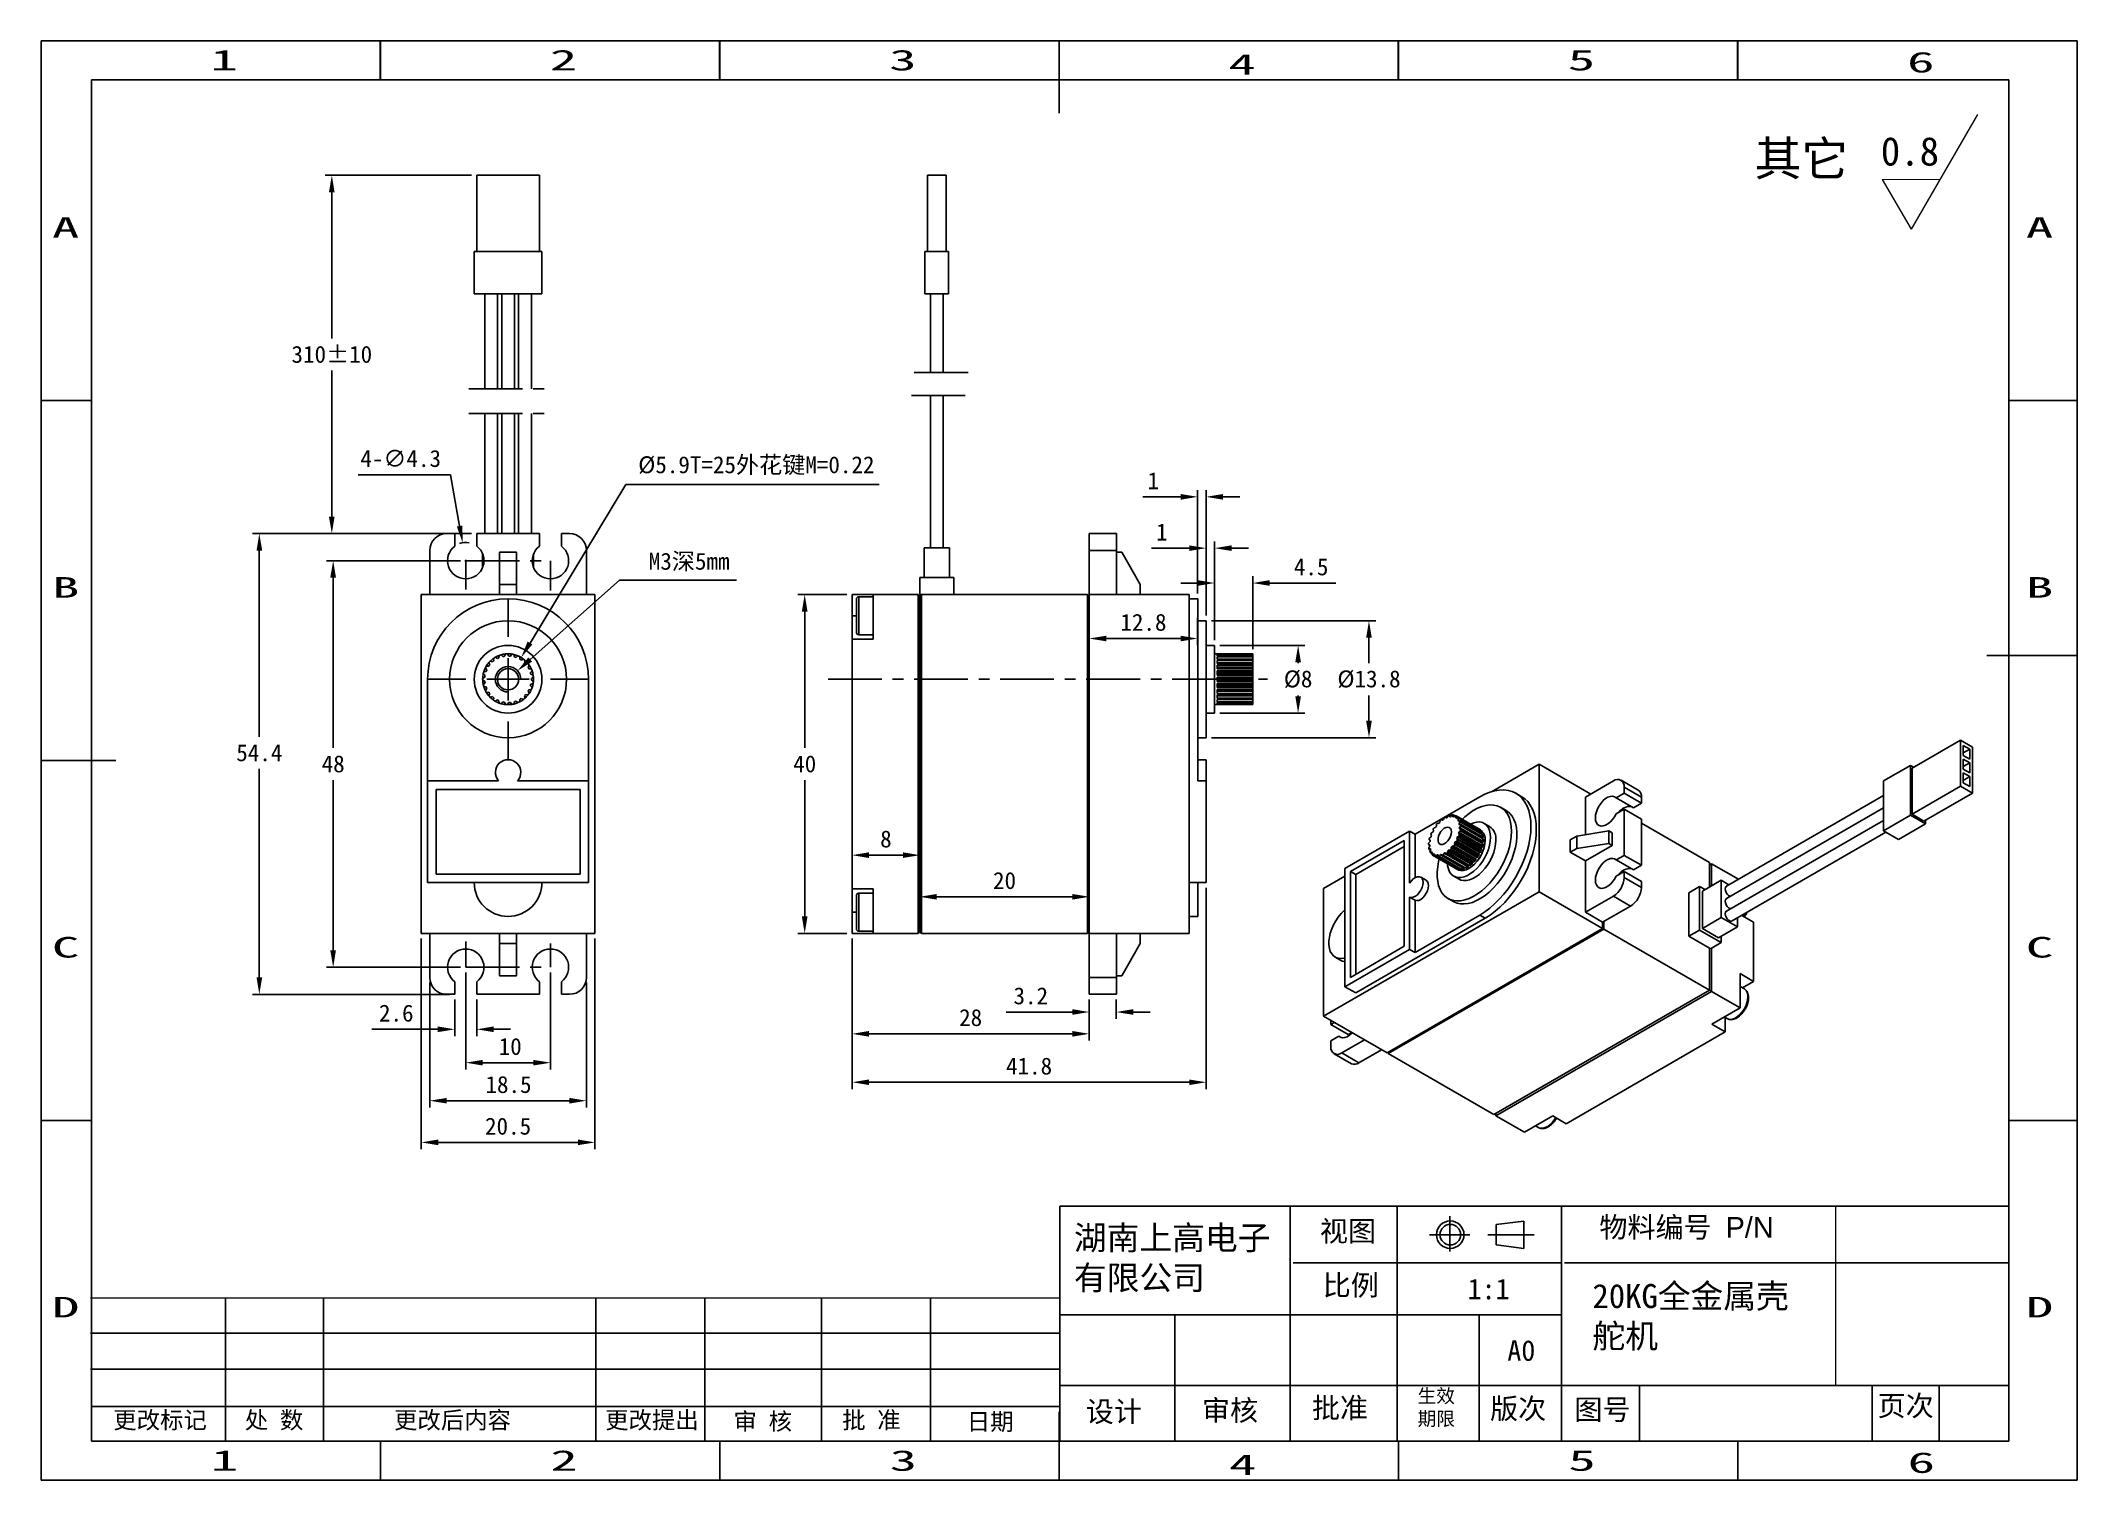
# Model space of a CAD drawing. Header units: millimetres. Extents: x 359 to 599, y 49 to 219.
import ezdxf
from ezdxf.enums import TextEntityAlignment as Align

# ---------------------------------------------------------------- set-up
doc = ezdxf.new("R2010")
doc.units = ezdxf.units.MM
doc.header["$PDSIZE"] = -1
doc.linetypes.add('ACAD_ISO04W100', pattern=[30.5, 24, -3, 0.5, -3])
doc.linetypes.add('CENTER', pattern=[10.16, 6.35, -1.27, 1.27, -1.27])
for name, color, linetype in [('中心线', 6, 'CENTER'), ('图框', 7, 'Continuous'), ('标注', 5, 'Continuous'), ('细实线', 5, 'Continuous')]:
    doc.layers.add(name, color=color, linetype=linetype)
doc.styles.add('style1', font='', dxfattribs={"height": 3.5})
doc.styles.get('style1').set_extended_font_data('FangSong_GB2312')
doc.dimstyles.new('副本 Standard', dxfattribs={"dimtxt": 2, "dimasz": 2, "dimexe": 0.8, "dimexo": 0.625, "dimgap": 0.9, "dimtad": 1, "dimtih": 1, "dimtoh": 1, "dimdsep": 46, "dimtxsty": 'Standard', "dimcen": 0.09, "dimclrd": 5, "dimclre": 5, "dimadec": 3, "dimazin": 2, "dimtfac": 1, "dimtdec": 4, "dimtofl": 0, "dimtmove": 0, "dimatfit": 3, "dimfxl": 0, "dimtolj": 1, "dimtzin": 0, "dimarcsym": 0})

msp = doc.modelspace()

# ---------------------------------------------------------------- texts
at = {"color": 5, "linetype": 'Continuous'}
for s, width, p, p2 in [('1', 3.99672, (378.975, 215.876), (382.212, 215.876)), ('2', 1.99836, (419.037, 215.876), (422.274, 215.876)), ('3', 1.99836, (459.099, 215.876), (462.337, 215.876)), ('4', 1.99836, (499.161, 215.385), (502.399, 215.385)), ('5', 1.99836, (539.223, 215.876), (542.461, 215.876)), ('6', 1.99836, (579.286, 215.631), (582.523, 215.631)), ('A', 1.99836, (360.268, 196.11), (363.506, 196.11)), ('A', 1.99836, (593.309, 196.11), (596.546, 196.11)), ('B', 1.99836, (360.268, 153.62), (363.506, 153.62)), ('B', 1.99836, (593.309, 153.62), (596.546, 153.62)), ('C', 1.99836, (360.268, 111.13), (363.506, 111.13)), ('C', 1.99836, (593.309, 111.13), (596.546, 111.13)), ('D', 1.99836, (360.268, 68.64), (363.506, 68.64)), ('D', 1.99836, (593.309, 68.64), (596.546, 68.64)), ('1', 3.99672, (379.037, 50.535), (382.274, 50.535)), ('2', 1.99836, (419.099, 50.535), (422.337, 50.535)), ('3', 1.99836, (459.161, 50.535), (462.399, 50.535)), ('5', 1.99836, (539.286, 50.535), (542.523, 50.535)), ('4', 1.99836, (499.223, 50.044), (502.461, 50.044)), ('6', 1.99836, (579.348, 50.29), (582.585, 50.29))]:
    msp.add_text(s, height=2.43, dxfattribs=dict(at, width=width)).set_placement(p, p2, align=Align.FIT)
at = {"insert": (561.287, 207.493), "char_height": 4.05, "width": 21.1725, "attachment_point": 1}
msp.add_mtext('{\\fSimSun|b0|i0|c134|p2;其它}', dxfattribs=at)
at = {"color": 0, "lineweight": 13, "attachment_point": 1, "style": 'style1'}
for s, insert, char_height, width in [('{\\fSimSun|b0|i0|c134|p2;视图}', (509.959, 80.053), 2.43, 12.97507), ('{\\fSimSun|b0|i0|c134|p54;物料编号 \\fArial Unicode MS|b0|i0|c0|p34;P/N}', (542.958, 80.506), 2.43, 22.47382), ('比例', (510.298, 73.663), 2.43, 12.97507), ('{\\fSimSun|b0|i0|c134|p2;\\H0.8x;生效\\P期限}', (521.492, 60.193), 2.025, 12.97507), ('更改标记', (367.506, 57.543), 2.025, 18.22758), ('处 数', (383.042, 57.543), 2.025, 18.22758), ('更改后内容', (400.652, 57.543), 2.025, 19.00001), ('更改提出', (425.581, 57.543), 2.025, 16.68272), ('批 准', (453.563, 57.543), 2.025, 12.97507), ('{\\H1.2x;设计}', (482.327, 58.747), 2.025, 12.97507), ('{\\H1.2x;审核}', (496.034, 58.89), 2.025, 12.97507), ('{\\fSimSun|b0|i0|c134|p2;\\H1.2x;批准}', (509.019, 59.183), 2.025, 12.97507), ('{\\H1.2x;版次}', (530.053, 59.096), 2.025, 12.97507), ('{\\fSimSun|b0|i0|c134|p2;图号}', (540.014, 58.977), 2.43, 12.97507), ('{\\fSimSun|b0|i0|c134|p2;\\H1.2x; 页次}', (574.151, 59.436), 2.025, 12.97507), ('审 核', (440.734, 57.388), 2.025, 12.97507), ('日期', (468.279, 57.353), 2.025, 12.97507)]:
    msp.add_mtext(s, dxfattribs=dict(at, insert=insert, char_height=char_height, width=width))
at = {"layer": '标注', "color": 0, "lineweight": 13, "attachment_point": 1}
for s, insert, char_height, width in [('{\\H1.25x;0.8}', (576.183, 208.015), 2.7, 20.9027), ('{\\fSimSun|b0|i0|c134|p2;湖南上高电子 有限公司}', (480.923, 79.471), 2.835, 25.32269), ('{\\fSimSun|b0|i0|c134|p2;1:1}', (527.404, 73.219), 2.43, 14.91289), ('{\\fSimSun|b0|i0|c134|p2;A0}', (532.092, 65.954), 2.43, 10.7352)]:
    msp.add_mtext(s, dxfattribs=dict(at, insert=insert, char_height=char_height, width=width))
at = {"layer": '细实线', "color": 3, "lineweight": 13, "insert": (542.141, 77.315), "char_height": 2.835, "width": 32.03133, "attachment_point": 1}
msp.add_mtext('{\\C0;\\P\\fSimSun|b0|i0|c134|p2;20KG全金属壳\\P舵机}', dxfattribs=at)

# ---------------------------------------------------------------- blocks, each defined once
blk = doc.blocks.new('SW_CENTERMARKSYMBOL_0')
at = {"layer": '图框', "color": 0}
for p, q in [((0, 5), (0, 9.4)), ((0, 0), (0, 2.5)), ((-5, 0), (-9.4, 0)), ((0, 0), (-2.5, 0)), ((0, 0), (0, -2.5)), ((0, 0), (2.5, 0)), ((5, 0), (9.4, 0)), ((0, -5), (0, -9.4))]:
    blk.add_line(p, q, dxfattribs=at)
blk = doc.blocks.new('*D105')
at = {"layer": 'Defpoints', "color": 0}
for p in [(496.53, 119.99), (454.73, 113.99), (496.53, 96.41)]:
    blk.add_point(p, dxfattribs=at)
at = {"layer": '标注', "color": 5, "lineweight": -2}
for p, q in [((496.53, 119.37), (496.53, 95.61)), ((454.73, 113.37), (454.73, 95.61)), ((456.73, 96.41), (494.53, 96.41))]:
    blk.add_line(p, q, dxfattribs=at)
at = {"layer": '标注', "color": 5}
for points in [[(456.73, 96.74), (456.73, 96.08), (454.73, 96.41)], [(494.53, 96.74), (494.53, 96.08), (496.53, 96.41)]]:
    blk.add_solid(points, dxfattribs=at)
at = {"layer": '标注', "color": 0, "insert": (475.63, 98.31), "char_height": 2, "attachment_point": 5}
blk.add_mtext('\\A1;41.8', dxfattribs=at)
blk = doc.blocks.new('*D84')
at = {"layer": 'Defpoints', "color": 0}
for p in [(454.73, 113.99), (482.73, 106.79), (454.73, 102.13)]:
    blk.add_point(p, dxfattribs=at)
at = {"layer": '标注', "color": 5, "lineweight": -2}
for p, q in [((454.73, 113.37), (454.73, 101.33)), ((482.73, 106.17), (482.73, 101.33)), ((480.73, 102.13), (456.73, 102.13))]:
    blk.add_line(p, q, dxfattribs=at)
at = {"layer": '标注', "color": 5}
for points in [[(456.73, 102.46), (456.73, 101.79), (454.73, 102.13)], [(480.73, 102.46), (480.73, 101.79), (482.73, 102.13)]]:
    blk.add_solid(points, dxfattribs=at)
at = {"layer": '标注', "color": 0, "insert": (468.73, 104.03), "char_height": 2, "attachment_point": 5}
blk.add_mtext('\\A1;28', dxfattribs=at)
blk = doc.blocks.new('*D85')
at = {"layer": 'Defpoints', "color": 0}
for p in [(482.73, 106.79), (485.93, 106.79), (482.73, 104.7)]:
    blk.add_point(p, dxfattribs=at)
at = {"layer": '标注', "color": 5, "lineweight": -2}
for p, q in [((482.73, 106.17), (482.73, 103.9)), ((485.93, 106.17), (485.93, 103.9)), ((480.73, 104.7), (472.93, 104.7)), ((487.93, 104.7), (489.93, 104.7))]:
    blk.add_line(p, q, dxfattribs=at)
at = {"layer": '标注', "color": 5}
for points in [[(480.73, 105.04), (480.73, 104.37), (482.73, 104.7)], [(487.93, 105.04), (487.93, 104.37), (485.93, 104.7)]]:
    blk.add_solid(points, dxfattribs=at)
at = {"layer": '标注', "color": 0, "insert": (475.83, 106.6), "char_height": 2, "attachment_point": 5}
blk.add_mtext('\\A1;3.2', dxfattribs=at)
blk = doc.blocks.new('*D86')
at = {"layer": 'Defpoints', "color": 0}
for p in [(454.73, 122.97), (462.73, 123.22), (462.73, 122.97)]:
    blk.add_point(p, dxfattribs=at)
at = {"layer": '标注', "color": 5, "lineweight": -2}
for p, q in [((454.73, 123.6), (454.73, 124.02)), ((456.73, 123.22), (460.73, 123.22)), ((462.73, 123.6), (462.73, 124.02))]:
    blk.add_line(p, q, dxfattribs=at)
at = {"layer": '标注', "color": 5}
for points in [[(456.73, 123.56), (456.73, 122.89), (454.73, 123.22)], [(460.73, 123.56), (460.73, 122.89), (462.73, 123.22)]]:
    blk.add_solid(points, dxfattribs=at)
at = {"layer": '标注', "color": 0, "insert": (458.73, 125.12), "char_height": 2, "attachment_point": 5}
blk.add_mtext('\\A1;8', dxfattribs=at)
blk = doc.blocks.new('*D87')
at = {"layer": 'Defpoints', "color": 0}
for p in [(462.73, 118.78), (482.73, 118.78), (482.73, 118.31)]:
    blk.add_point(p, dxfattribs=at)
at = {"layer": '标注', "color": 5, "lineweight": -2}
for p, q in [((462.73, 118.15), (462.73, 117.51)), ((464.73, 118.31), (480.73, 118.31)), ((482.73, 118.15), (482.73, 117.51))]:
    blk.add_line(p, q, dxfattribs=at)
at = {"layer": '标注', "color": 5}
for points in [[(464.73, 118.64), (464.73, 117.97), (462.73, 118.31)], [(480.73, 118.64), (480.73, 117.97), (482.73, 118.31)]]:
    blk.add_solid(points, dxfattribs=at)
at = {"layer": '标注', "color": 0, "insert": (472.73, 120.21), "char_height": 2, "attachment_point": 5}
blk.add_mtext('\\A1;20', dxfattribs=at)
blk = doc.blocks.new('*D88')
at = {"layer": 'Defpoints', "color": 0}
for p in [(482.73, 151.86), (495.53, 151.86), (482.73, 148.8)]:
    blk.add_point(p, dxfattribs=at)
at = {"layer": '标注', "color": 5, "lineweight": -2}
for p, q in [((482.73, 151.24), (482.73, 148)), ((495.53, 151.24), (495.53, 148)), ((493.53, 148.8), (484.73, 148.8))]:
    blk.add_line(p, q, dxfattribs=at)
at = {"layer": '标注', "color": 5}
for points in [[(484.73, 149.13), (484.73, 148.47), (482.73, 148.8)], [(493.53, 149.13), (493.53, 148.47), (495.53, 148.8)]]:
    blk.add_solid(points, dxfattribs=at)
at = {"layer": '标注', "color": 0, "insert": (489.13, 150.7), "char_height": 2, "attachment_point": 5}
blk.add_mtext('\\A1;12.8', dxfattribs=at)
blk = doc.blocks.new('*D89')
at = {"layer": 'Defpoints', "color": 0}
for p in [(409.12, 157.99), (393.47, 109.99), (409.12, 109.99)]:
    blk.add_point(p, dxfattribs=at)
at = {"layer": '标注', "color": 5, "lineweight": -2}
for p, q in [((408.49, 157.99), (392.67, 157.99)), ((393.47, 155.99), (393.47, 135.89)), ((393.47, 111.99), (393.47, 132.09)), ((408.49, 109.99), (392.67, 109.99))]:
    blk.add_line(p, q, dxfattribs=at)
at = {"layer": '标注', "color": 5}
for points in [[(393.13, 155.99), (393.8, 155.99), (393.47, 157.99)], [(393.13, 111.99), (393.8, 111.99), (393.47, 109.99)]]:
    blk.add_solid(points, dxfattribs=at)
at = {"layer": '标注', "color": 0, "insert": (393.47, 133.99), "char_height": 2, "attachment_point": 5}
blk.add_mtext('\\A1;48', dxfattribs=at)
blk = doc.blocks.new('*D90')
at = {"layer": 'Defpoints', "color": 0}
for p in [(407.82, 161.19), (384.75, 106.79), (407.82, 106.79)]:
    blk.add_point(p, dxfattribs=at)
at = {"layer": '标注', "color": 5, "lineweight": -2}
for p, q in [((407.19, 161.19), (383.95, 161.19)), ((384.75, 159.19), (384.75, 137.2)), ((384.75, 108.79), (384.75, 133.4)), ((407.19, 106.79), (383.95, 106.79))]:
    blk.add_line(p, q, dxfattribs=at)
at = {"layer": '标注', "color": 5}
for points in [[(384.42, 159.19), (385.09, 159.19), (384.75, 161.19)], [(384.42, 108.79), (385.09, 108.79), (384.75, 106.79)]]:
    blk.add_solid(points, dxfattribs=at)
at = {"layer": '标注', "color": 0, "insert": (384.75, 135.3), "char_height": 2, "attachment_point": 5}
blk.add_mtext('\\A1;54.4', dxfattribs=at)
blk = doc.blocks.new('*D91')
at = {"layer": 'Defpoints', "color": 0}
for p in [(409.12, 109.99), (419.12, 109.99), (419.12, 98.72)]:
    blk.add_point(p, dxfattribs=at)
at = {"layer": '标注', "color": 5, "lineweight": -2}
for p, q in [((409.12, 109.37), (409.12, 97.92)), ((419.12, 109.37), (419.12, 97.92)), ((411.12, 98.72), (417.12, 98.72))]:
    blk.add_line(p, q, dxfattribs=at)
at = {"layer": '标注', "color": 5}
for points in [[(411.12, 99.05), (411.12, 98.39), (409.12, 98.72)], [(417.12, 99.05), (417.12, 98.39), (419.12, 98.72)]]:
    blk.add_solid(points, dxfattribs=at)
at = {"layer": '标注', "color": 0, "insert": (414.37, 100.62), "char_height": 2, "attachment_point": 5}
blk.add_mtext('\\A1;10', dxfattribs=at)
blk = doc.blocks.new('*D92')
at = {"layer": 'Defpoints', "color": 0}
for p in [(407.82, 106.79), (410.42, 106.79), (407.82, 102.66)]:
    blk.add_point(p, dxfattribs=at)
at = {"layer": '标注', "color": 5, "lineweight": -2}
for p, q in [((407.82, 106.17), (407.82, 101.86)), ((410.42, 106.17), (410.42, 101.86)), ((405.82, 102.66), (398.02, 102.66)), ((412.42, 102.66), (414.42, 102.66))]:
    blk.add_line(p, q, dxfattribs=at)
at = {"layer": '标注', "color": 5}
for points in [[(405.82, 103), (405.82, 102.33), (407.82, 102.66)], [(412.42, 103), (412.42, 102.33), (410.42, 102.66)]]:
    blk.add_solid(points, dxfattribs=at)
at = {"layer": '标注', "color": 0, "insert": (400.92, 104.56), "char_height": 2, "attachment_point": 5}
blk.add_mtext('\\A1;2.6', dxfattribs=at)
blk = doc.blocks.new('*D93')
at = {"layer": 'Defpoints', "color": 0}
for p in [(404.87, 108.79), (423.37, 108.79), (423.37, 94.23)]:
    blk.add_point(p, dxfattribs=at)
at = {"layer": '标注', "color": 5, "lineweight": -2}
for p, q in [((404.87, 108.17), (404.87, 93.43)), ((423.37, 108.17), (423.37, 93.43)), ((406.87, 94.23), (421.37, 94.23))]:
    blk.add_line(p, q, dxfattribs=at)
at = {"layer": '标注', "color": 5}
for points in [[(406.87, 94.56), (406.87, 93.9), (404.87, 94.23)], [(421.37, 94.56), (421.37, 93.9), (423.37, 94.23)]]:
    blk.add_solid(points, dxfattribs=at)
at = {"layer": '标注', "color": 0, "insert": (414.17, 96.13), "char_height": 2, "attachment_point": 5}
blk.add_mtext('\\A1;18.5', dxfattribs=at)
blk = doc.blocks.new('*D94')
at = {"layer": 'Defpoints', "color": 0}
for p in [(403.87, 113.99), (424.37, 113.99), (424.37, 89.31)]:
    blk.add_point(p, dxfattribs=at)
at = {"layer": '标注', "color": 5, "lineweight": -2}
for p, q in [((403.87, 113.37), (403.87, 88.51)), ((424.37, 113.37), (424.37, 88.51)), ((405.87, 89.31), (422.37, 89.31))]:
    blk.add_line(p, q, dxfattribs=at)
at = {"layer": '标注', "color": 5}
for points in [[(405.87, 89.65), (405.87, 88.98), (403.87, 89.31)], [(422.37, 89.65), (422.37, 88.98), (424.37, 89.31)]]:
    blk.add_solid(points, dxfattribs=at)
at = {"layer": '标注', "color": 0, "insert": (414.12, 91.21), "char_height": 2, "attachment_point": 5}
blk.add_mtext('\\A1;20.5', dxfattribs=at)
blk = doc.blocks.new('*D95')
at = {"layer": 'Defpoints', "color": 0}
for p in [(410.42, 203.49), (393.31, 161.19), (410.42, 161.19)]:
    blk.add_point(p, dxfattribs=at)
at = {"layer": '标注', "color": 5, "lineweight": -2}
for p, q in [((409.79, 203.49), (392.51, 203.49)), ((393.31, 201.49), (393.31, 184.24)), ((393.31, 163.19), (393.31, 180.44)), ((409.79, 161.19), (392.51, 161.19))]:
    blk.add_line(p, q, dxfattribs=at)
at = {"layer": '标注', "color": 5}
for points in [[(392.97, 201.49), (393.64, 201.49), (393.31, 203.49)], [(392.97, 163.19), (393.64, 163.19), (393.31, 161.19)]]:
    blk.add_solid(points, dxfattribs=at)
at = {"layer": '标注', "color": 0, "insert": (393.31, 182.34), "char_height": 2, "attachment_point": 5}
blk.add_mtext('\\A1;310%%P10', dxfattribs=at)
blk = doc.blocks.new('*D96')
at = {"layer": 'Defpoints', "color": 0}
for p in [(408.75, 160.11), (409.49, 155.87)]:
    blk.add_point(p, dxfattribs=at)
at = {"layer": '标注', "color": 5, "lineweight": -2}
for p, q in [((396.44, 168.14), (407.34, 168.14)), ((407.34, 168.14), (408.4, 162.08)), ((409.03, 157.99), (409.21, 157.99)), ((409.12, 157.9), (409.12, 158.08))]:
    blk.add_line(p, q, dxfattribs=at)
blk.add_arc((409.12, 157.99), 2.15, 78.6527, 110.548, dxfattribs=at)
at = {"layer": '标注', "color": 5}
blk.add_solid([(408.73, 162.14), (408.07, 162.02), (408.75, 160.11)], dxfattribs=at)
at = {"layer": '标注', "color": 0, "insert": (401.44, 170.04), "char_height": 2, "attachment_point": 5}
blk.add_mtext('\\A1;4-∅4.3', dxfattribs=at)
blk = doc.blocks.new('*D97')
at = {"layer": 'Defpoints', "color": 0}
for p in [(495.53, 165.53), (495.53, 153.49), (496.53, 150.89)]:
    blk.add_point(p, dxfattribs=at)
at = {"layer": '标注', "color": 5, "lineweight": -2}
for p, q in [((495.53, 154.12), (495.53, 166.33)), ((496.53, 151.52), (496.53, 166.33)), ((493.53, 165.53), (489.07, 165.53)), ((498.53, 165.53), (500.53, 165.53))]:
    blk.add_line(p, q, dxfattribs=at)
at = {"layer": '标注', "color": 5}
for points in [[(493.53, 165.86), (493.53, 165.19), (495.53, 165.53)], [(498.53, 165.86), (498.53, 165.19), (496.53, 165.53)]]:
    blk.add_solid(points, dxfattribs=at)
at = {"layer": '标注', "color": 0, "insert": (490.3, 167.43), "char_height": 2, "attachment_point": 5}
blk.add_mtext('\\A1;1', dxfattribs=at)
blk = doc.blocks.new('*D98')
at = {"layer": 'Defpoints', "color": 0}
for p in [(496.53, 159.47), (496.53, 150.89), (497.53, 147.99)]:
    blk.add_point(p, dxfattribs=at)
at = {"layer": '标注', "color": 5, "lineweight": -2}
for p, q in [((494.53, 159.47), (490.07, 159.47)), ((496.53, 151.52), (496.53, 160.27)), ((497.53, 148.62), (497.53, 160.27)), ((499.53, 159.47), (501.53, 159.47))]:
    blk.add_line(p, q, dxfattribs=at)
at = {"layer": '标注', "color": 5}
for points in [[(494.53, 159.8), (494.53, 159.14), (496.53, 159.47)], [(499.53, 159.8), (499.53, 159.14), (497.53, 159.47)]]:
    blk.add_solid(points, dxfattribs=at)
at = {"layer": '标注', "color": 0, "insert": (491.3, 161.37), "char_height": 2, "attachment_point": 5}
blk.add_mtext('\\A1;1', dxfattribs=at)
blk = doc.blocks.new('*D99')
at = {"layer": 'Defpoints', "color": 0}
for p in [(502.03, 155.35), (497.53, 147.99), (502.03, 146.94)]:
    blk.add_point(p, dxfattribs=at)
at = {"layer": '标注', "color": 5, "lineweight": -2}
for p, q in [((495.53, 155.35), (493.53, 155.35)), ((497.53, 148.62), (497.53, 156.15)), ((502.03, 147.56), (502.03, 156.15)), ((504.03, 155.35), (511.83, 155.35))]:
    blk.add_line(p, q, dxfattribs=at)
at = {"layer": '标注', "color": 5}
for points in [[(495.53, 155.69), (495.53, 155.02), (497.53, 155.35)], [(504.03, 155.69), (504.03, 155.02), (502.03, 155.35)]]:
    blk.add_solid(points, dxfattribs=at)
at = {"layer": '标注', "color": 0, "insert": (508.93, 157.25), "char_height": 2, "attachment_point": 5}
blk.add_mtext('\\A1;4.5', dxfattribs=at)
blk = doc.blocks.new('*D100')
at = {"layer": 'Defpoints', "color": 0}
for p in [(415.24, 144.99), (413, 142.99)]:
    blk.add_point(p, dxfattribs=at)
at = {"layer": '标注', "color": 5, "lineweight": -2}
for p, q in [((427.27, 155.69), (416.73, 146.32)), ((441.07, 155.69), (427.27, 155.69)), ((414.03, 143.99), (414.21, 143.99)), ((414.12, 143.9), (414.12, 144.08))]:
    blk.add_line(p, q, dxfattribs=at)
at = {"layer": '标注', "color": 5}
blk.add_solid([(416.51, 146.57), (416.96, 146.07), (415.24, 144.99)], dxfattribs=at)
at = {"layer": '标注', "color": 0, "insert": (435.5, 157.82), "char_height": 2, "attachment_point": 5}
blk.add_mtext('\\A1;M3{\\fSimSun|b0|i0|c134|p2;深5mm}', dxfattribs=at)
blk = doc.blocks.new('*D101')
at = {"layer": 'Defpoints', "color": 0}
for p in [(415.67, 146.56), (412.57, 141.42)]:
    blk.add_point(p, dxfattribs=at)
at = {"layer": '标注', "color": 5, "lineweight": -2}
for p, q in [((428.04, 167), (416.71, 148.27)), ((457.93, 167), (428.04, 167)), ((414.03, 143.99), (414.21, 143.99)), ((414.12, 143.9), (414.12, 144.08))]:
    blk.add_line(p, q, dxfattribs=at)
blk.add_arc((414.12, 143.99), 3, 43.5527, 67.0924, dxfattribs=at)
at = {"layer": '标注', "color": 5}
blk.add_solid([(416.42, 148.44), (416.99, 148.1), (415.67, 146.56)], dxfattribs=at)
at = {"layer": '标注', "color": 0, "insert": (443.43, 169.2), "char_height": 2, "attachment_point": 5}
blk.add_mtext('\\A1;%%C{\\fSimSun|b0|i0|c134|p2;5.9T=25外花键M=0.22}', dxfattribs=at)
blk = doc.blocks.new('*D102')
at = {"layer": 'Defpoints', "color": 0}
for p in [(454.73, 153.99), (449.14, 113.99), (454.73, 113.99)]:
    blk.add_point(p, dxfattribs=at)
at = {"layer": '标注', "color": 5, "lineweight": -2}
for p, q in [((454.11, 153.99), (448.34, 153.99)), ((449.14, 151.99), (449.14, 135.89)), ((449.14, 115.99), (449.14, 132.09)), ((454.11, 113.99), (448.34, 113.99))]:
    blk.add_line(p, q, dxfattribs=at)
at = {"layer": '标注', "color": 5}
for points in [[(448.8, 151.99), (449.47, 151.99), (449.14, 153.99)], [(448.8, 115.99), (449.47, 115.99), (449.14, 113.99)]]:
    blk.add_solid(points, dxfattribs=at)
at = {"layer": '标注', "color": 0, "insert": (449.14, 133.99), "char_height": 2, "attachment_point": 5}
blk.add_mtext('\\A1;40', dxfattribs=at)
blk = doc.blocks.new('*D103')
at = {"layer": 'Defpoints', "color": 0}
for p in [(497.53, 147.99), (497.53, 139.99), (507.39, 139.99)]:
    blk.add_point(p, dxfattribs=at)
at = {"layer": '标注', "color": 5, "lineweight": -2}
for p, q in [((498.16, 147.99), (508.19, 147.99)), ((507.39, 145.99), (507.39, 145.89)), ((507.39, 141.99), (507.39, 142.09)), ((498.16, 139.99), (508.19, 139.99))]:
    blk.add_line(p, q, dxfattribs=at)
at = {"layer": '标注', "color": 5}
for points in [[(507.06, 145.99), (507.73, 145.99), (507.39, 147.99)], [(507.06, 141.99), (507.73, 141.99), (507.39, 139.99)]]:
    blk.add_solid(points, dxfattribs=at)
at = {"layer": '标注', "color": 0, "insert": (507.39, 143.99), "char_height": 2, "attachment_point": 5}
blk.add_mtext('\\A1;%%C8', dxfattribs=at)
blk = doc.blocks.new('*D104')
at = {"layer": 'Defpoints', "color": 0}
for p in [(496.53, 150.89), (496.53, 137.09), (515.76, 137.09)]:
    blk.add_point(p, dxfattribs=at)
at = {"layer": '标注', "color": 5, "lineweight": -2}
for p, q in [((497.16, 150.89), (516.56, 150.89)), ((515.76, 148.89), (515.76, 145.89)), ((515.76, 139.09), (515.76, 142.09)), ((497.16, 137.09), (516.56, 137.09))]:
    blk.add_line(p, q, dxfattribs=at)
at = {"layer": '标注', "color": 5}
for points in [[(515.42, 148.89), (516.09, 148.89), (515.76, 150.89)], [(515.42, 139.09), (516.09, 139.09), (515.76, 137.09)]]:
    blk.add_solid(points, dxfattribs=at)
at = {"layer": '标注', "color": 0, "insert": (515.76, 143.99), "char_height": 2, "attachment_point": 5}
blk.add_mtext('\\A1;%%C13.8', dxfattribs=at)

# ---------------------------------------------------------------- dimensions: what is measured, and where the dimension line sits
at = {"layer": '标注', "color": 0}
dim = msp.add_linear_dim(base=(393.307, 161.191), p1=(410.419, 203.491), p2=(410.419, 161.191), angle=90, text='310%%P10', dimstyle='副本 Standard', dxfattribs=at)
dim.commit()
dim.dimension.update_dxf_attribs({"geometry": '*D95', "text_midpoint": (393.307, 182.341)})
for p1, p2, text, picture, middle in [((409.492, 155.874), (408.747, 160.109), '4-<>', '*D96', (401.435, 168.138)), ((412.567, 141.424), (415.672, 146.558), '%%C{\\fSimSun|b0|i0|c134|p2;5.9T=25外花键M=0.22}', '*D101', (443.435, 167.001)), ((412.999, 142.994), (415.24, 144.988), 'M3{\\fSimSun|b0|i0|c134|p2;深5mm}', '*D100', (435.497, 155.688))]:
    dim = msp.add_diameter_dim_2p(p1=p1, p2=p2, text=text, dimstyle='副本 Standard', dxfattribs=at)
    dim.commit()
    dim.dimension.update_dxf_attribs({"geometry": picture, "text_midpoint": middle, "dimtype": 163})
for base, p1, p2, picture, middle in [((495.535, 165.526), (496.535, 150.891), (495.535, 153.491), '*D97', (490.301, 167.426)), ((496.535, 159.47), (497.535, 147.991), (496.535, 150.891), '*D98', (491.301, 161.37)), ((502.035, 155.352), (497.535, 147.991), (502.035, 146.936), '*D99', (508.935, 157.252)), ((482.735, 148.801), (495.535, 151.863), (482.735, 151.863), '*D88', (489.135, 150.701)), ((462.735, 123.223), (454.735, 122.972), (462.735, 122.972), '*D86', (458.735, 125.123)), ((482.735, 118.306), (462.735, 118.776), (482.735, 118.776), '*D87', (472.735, 120.206)), ((407.819, 102.665), (410.419, 106.791), (407.819, 106.791), '*D92', (400.919, 104.565))]:
    dim = msp.add_linear_dim(base=base, p1=p1, p2=p2, dimstyle='副本 Standard', dxfattribs=at)
    dim.commit()
    dim.dimension.update_dxf_attribs({"geometry": picture, "text_midpoint": middle})
for base, p1, p2, picture, middle in [((384.754, 106.791), (407.819, 161.191), (407.819, 106.791), '*D90', (384.754, 135.301)), ((393.466, 109.991), (409.119, 157.991), (409.119, 109.991), '*D89', (393.466, 133.991)), ((449.138, 113.991), (454.735, 153.991), (454.735, 113.991), '*D102', (449.138, 133.991))]:
    dim = msp.add_linear_dim(base=base, p1=p1, p2=p2, angle=90, dimstyle='副本 Standard', dxfattribs=at)
    dim.commit()
    dim.dimension.update_dxf_attribs({"geometry": picture, "text_midpoint": middle, "dimtype": 160})
for base, p1, p2, picture, middle in [((515.758, 137.091), (496.535, 150.891), (496.535, 137.091), '*D104', (515.758, 143.991)), ((507.395, 139.991), (497.535, 147.991), (497.535, 139.991), '*D103', (507.395, 143.991))]:
    dim = msp.add_linear_dim(base=base, p1=p1, p2=p2, angle=90, text='%%C<>', dimstyle='副本 Standard', dxfattribs=at)
    dim.commit()
    dim.dimension.update_dxf_attribs({"geometry": picture, "text_midpoint": middle, "dimtype": 160})
for base, p1, p2, picture, middle in [((496.535, 96.409), (454.735, 113.991), (496.535, 119.991), '*D105', (475.635, 96.409)), ((424.369, 89.312), (403.869, 113.991), (424.369, 113.991), '*D94', (414.119, 89.312)), ((454.735, 102.127), (482.735, 106.791), (454.735, 113.991), '*D84', (468.735, 102.127)), ((423.369, 94.23), (404.869, 108.791), (423.369, 108.791), '*D93', (414.17, 94.23)), ((419.119, 98.721), (409.119, 109.991), (419.119, 109.991), '*D91', (414.369, 98.721)), ((482.735, 104.702), (485.935, 106.791), (482.735, 106.791), '*D85', (475.835, 104.702))]:
    dim = msp.add_linear_dim(base=base, p1=p1, p2=p2, dimstyle='副本 Standard', dxfattribs=at)
    dim.commit()
    dim.dimension.update_dxf_attribs({"geometry": picture, "text_midpoint": middle, "dimtype": 160})

# ---------------------------------------------------------------- linework, layer by layer
at = {"color": 5, "linetype": 'Continuous'}
for p, q in [((359.006, 49.418), (359.006, 219.379)), ((359.006, 219.379), (599.379, 219.379)), ((399.006, 214.759), (399.006, 219.379)), ((399.068, 219.379), (399.068, 214.759)), ((439.068, 214.759), (439.068, 219.379)), ((439.13, 219.379), (439.13, 214.759)), ((479.192, 219.379), (479.192, 210.844)), ((519.192, 214.759), (519.192, 219.379)), ((519.254, 219.379), (519.254, 214.759)), ((559.255, 214.759), (559.255, 219.379)), ((559.317, 219.379), (559.317, 214.759)), ((599.379, 49.418), (599.379, 219.379)), ((358.944, 214.759), (359.006, 214.759)), ((359.006, 176.889), (364.934, 176.889)), ((599.379, 176.889), (591.285, 176.889)), ((599.379, 146.778), (588.704, 146.778)), ((359.006, 134.399), (367.812, 134.399)), ((359.006, 91.908), (364.934, 91.908)), ((599.379, 91.908), (591.285, 91.908)), ((479.254, 81.792), (514.046, 81.792)), ((506.448, 81.792), (506.448, 54.038)), ((514.046, 81.792), (591.285, 81.792)), ((519.074, 81.792), (519.074, 54.038)), ((538.498, 81.792), (538.498, 76.573)), ((506.791, 75.078), (538.498, 75.078)), ((538.498, 76.936), (538.498, 67.391)), ((538.84, 75.078), (591.285, 75.078)), ((380.742, 70.966), (380.742, 54.038)), ((392.323, 70.966), (392.323, 54.038)), ((424.488, 70.966), (424.488, 54.038)), ((437.366, 70.966), (437.366, 54.038)), ((451.109, 70.966), (451.109, 54.038)), ((463.987, 70.966), (463.987, 54.038)), ((479.254, 68.968), (538.498, 68.968)), ((492.851, 68.968), (492.851, 54.038)), ((528.786, 68.968), (528.786, 54.038)), ((538.498, 67.391), (538.498, 54.038)), ((364.834, 66.767), (479.154, 66.767)), ((364.834, 62.524), (479.154, 62.524)), ((479.254, 60.609), (591.285, 60.609)), ((547.702, 60.609), (547.702, 54.038)), ((575.148, 60.609), (575.148, 54.038)), ((583.082, 60.609), (583.082, 54.038)), ((364.934, 58.126), (479.154, 58.126)), ((479.192, 49.418), (479.192, 57.512)), ((399.068, 49.418), (399.068, 54.038)), ((439.13, 49.418), (439.13, 54.038)), ((519.254, 49.418), (519.254, 54.038)), ((559.317, 49.418), (559.317, 54.038)), ((359.006, 49.418), (599.379, 49.418))]:
    msp.add_line(p, q, dxfattribs=at)
at = {"color": 7, "linetype": 'Continuous'}
for p, q in [((364.934, 214.759), (364.934, 54.038)), ((364.934, 214.759), (591.285, 214.759)), ((591.285, 57.512), (591.285, 214.759)), ((479.254, 81.792), (479.254, 54.038)), ((591.285, 81.792), (591.285, 54.038)), ((591.285, 81.792), (591.285, 54.038)), ((530.782, 79.627), (534.034, 80.024)), ((530.782, 79.627), (534.034, 80.024)), ((530.782, 77.199), (530.782, 79.627)), ((534.034, 76.795), (534.034, 80.024)), ((530.782, 77.199), (534.034, 76.795)), ((364.934, 54.038), (591.285, 54.038))]:
    msp.add_line(p, q, dxfattribs=at)
at = {"color": 7, "linetype": 'Continuous', "lineweight": 25}
for p, q in [((410.419, 203.491), (417.819, 203.491)), ((410.419, 203.491), (410.419, 194.491)), ((417.819, 203.491), (417.819, 194.491)), ((463.635, 203.491), (463.635, 194.491)), ((465.835, 203.491), (463.635, 203.491)), ((465.835, 203.491), (465.835, 194.491)), ((410.119, 194.491), (410.119, 189.491)), ((410.119, 194.491), (418.119, 194.491)), ((418.119, 194.491), (418.119, 189.491)), ((466.135, 194.491), (463.335, 194.491)), ((463.335, 194.491), (463.335, 189.491)), ((466.135, 194.491), (466.135, 189.491)), ((410.119, 189.491), (418.119, 189.491)), ((411.369, 189.491), (411.369, 178.274)), ((412.869, 178.274), (412.869, 189.491)), ((413.369, 189.491), (413.369, 178.274)), ((414.869, 178.274), (414.869, 189.491)), ((415.369, 189.491), (415.369, 178.274)), ((416.869, 178.274), (416.869, 189.491)), ((466.135, 189.491), (463.335, 189.491)), ((463.985, 180.226), (463.985, 189.491)), ((465.485, 189.491), (465.485, 180.226)), ((463.985, 159.491), (463.985, 177.477)), ((465.485, 177.477), (465.485, 159.491)), ((411.369, 175.362), (411.369, 161.191)), ((412.869, 161.191), (412.869, 175.362)), ((413.369, 175.362), (413.369, 161.191)), ((414.869, 161.191), (414.869, 175.362)), ((415.369, 175.362), (415.369, 161.191)), ((416.869, 161.191), (416.869, 175.362)), ((407.819, 161.191), (406.869, 161.191)), ((407.819, 159.704), (407.819, 161.191)), ((410.419, 161.191), (410.419, 159.704)), ((417.819, 161.191), (410.419, 161.191)), ((417.819, 159.704), (417.819, 161.191)), ((420.419, 161.191), (420.419, 159.704)), ((421.369, 161.191), (420.419, 161.191)), ((485.935, 161.191), (482.735, 161.191)), ((482.735, 161.191), (482.735, 159.191)), ((485.935, 159.191), (485.935, 161.191)), ((404.869, 159.191), (404.869, 153.991)), ((411.119, 158.78), (411.119, 157.202)), ((413.119, 155.184), (413.119, 158.991)), ((413.119, 158.991), (415.119, 158.991)), ((415.119, 155.184), (415.119, 158.991)), ((417.119, 158.78), (417.119, 157.202)), ((423.369, 153.991), (423.369, 159.191)), ((466.235, 159.491), (463.235, 159.491)), ((463.235, 159.491), (463.235, 155.991)), ((466.235, 159.491), (466.235, 155.991)), ((482.735, 159.191), (485.935, 159.191)), ((482.735, 153.991), (482.735, 159.191)), ((485.935, 153.991), (485.935, 159.191)), ((486.591, 158.991), (485.935, 158.991)), ((488.735, 155.184), (486.591, 158.991)), ((403.869, 153.991), (403.869, 113.991)), ((424.369, 153.991), (403.869, 153.991)), ((415.119, 155.184), (413.119, 155.184)), ((413.119, 155.184), (413.119, 153.991)), ((415.119, 153.991), (415.119, 155.184)), ((424.369, 113.991), (424.369, 153.991)), ((457.235, 153.991), (454.735, 153.991)), ((454.735, 151.491), (454.735, 153.991)), ((462.535, 153.991), (457.235, 153.991)), ((457.235, 153.991), (457.235, 148.741)), ((462.535, 153.991), (462.535, 113.991)), ((462.735, 153.791), (462.535, 153.991)), ((466.735, 155.991), (462.735, 155.991)), ((462.735, 155.991), (462.735, 153.991)), ((462.735, 153.791), (462.935, 153.991)), ((462.935, 153.991), (462.735, 153.991)), ((462.935, 113.991), (462.935, 153.991)), ((482.535, 153.991), (462.935, 153.991)), ((466.735, 155.991), (466.735, 153.991)), ((482.535, 153.991), (482.535, 113.991)), ((482.735, 153.791), (482.535, 153.991)), ((494.535, 153.991), (482.735, 153.991)), ((482.735, 113.991), (482.735, 153.991)), ((488.735, 153.991), (488.735, 155.184)), ((494.535, 113.991), (494.535, 153.991)), ((454.735, 148.741), (454.735, 151.491)), ((455.235, 153.441), (455.235, 149.541)), ((455.535, 153.741), (457.235, 153.741)), ((462.735, 114.191), (462.735, 153.791)), ((494.535, 153.491), (495.535, 153.491)), ((495.535, 143.991), (495.535, 153.491)), ((457.235, 149.241), (455.535, 149.241)), ((495.535, 150.891), (496.535, 150.891)), ((496.535, 137.091), (496.535, 150.891)), ((413.044, 146.522), (413.079, 146.805)), ((413.307, 146.879), (413.501, 146.671)), ((413.708, 146.71), (413.811, 146.975)), ((414.051, 146.99), (414.187, 146.74)), ((414.397, 146.727), (414.563, 146.958)), ((414.799, 146.913), (414.868, 146.637)), ((415.068, 146.572), (415.287, 146.755)), ((457.235, 148.741), (454.735, 148.741)), ((454.735, 119.241), (454.735, 148.741)), ((496.535, 147.991), (497.535, 147.991)), ((497.535, 139.991), (497.535, 147.991)), ((497.535, 146.991), (497.835, 146.991)), ((497.835, 146.958), (497.835, 146.991)), ((497.835, 146.99), (502.035, 146.99)), ((497.835, 146.958), (502.035, 146.958)), ((497.835, 146.755), (497.835, 146.913)), ((497.835, 146.913), (502.035, 146.913)), ((497.835, 146.755), (502.035, 146.755)), ((502.035, 146.99), (502.035, 146.958)), ((502.035, 146.913), (502.035, 146.958)), ((502.035, 146.913), (502.035, 146.755)), ((502.035, 146.652), (502.035, 146.755)), ((411.406, 144.44), (411.186, 144.62)), ((411.246, 144.853), (411.525, 144.905)), ((411.603, 145.101), (411.435, 145.33)), ((411.55, 145.54), (411.834, 145.521)), ((411.958, 145.691), (411.852, 145.956)), ((412.016, 146.131), (412.286, 146.041)), ((412.449, 146.176), (412.412, 146.458)), ((412.614, 146.586), (412.854, 146.433)), ((415.504, 146.652), (415.503, 146.368)), ((415.681, 146.255), (415.938, 146.377)), ((416.122, 146.224), (416.05, 145.949)), ((416.194, 145.796), (416.474, 145.85)), ((416.615, 145.656), (416.477, 145.407)), ((416.578, 145.223), (416.862, 145.206)), ((416.95, 144.983), (416.755, 144.776)), ((416.807, 144.573), (417.078, 144.486)), ((497.835, 146.377), (497.835, 146.652)), ((497.835, 146.652), (502.035, 146.652)), ((497.835, 146.377), (502.035, 146.377)), ((497.835, 145.85), (497.835, 146.224)), ((497.835, 146.224), (502.035, 146.224)), ((497.835, 145.949), (502.035, 145.949)), ((497.835, 145.85), (502.035, 145.85)), ((497.835, 145.206), (497.835, 145.656)), ((497.835, 145.656), (502.035, 145.656)), ((497.835, 145.407), (502.035, 145.407)), ((497.835, 145.223), (502.035, 145.223)), ((497.835, 145.206), (502.035, 145.206)), ((497.835, 144.486), (497.835, 144.983)), ((497.835, 144.983), (502.035, 144.983)), ((497.835, 144.776), (502.035, 144.776)), ((497.835, 144.573), (502.035, 144.573)), ((497.835, 144.486), (502.035, 144.486)), ((502.035, 146.652), (502.035, 146.377)), ((502.035, 146.224), (502.035, 146.377)), ((502.035, 146.224), (502.035, 145.949)), ((502.035, 145.949), (502.035, 145.85)), ((502.035, 145.656), (502.035, 145.85)), ((502.035, 145.656), (502.035, 145.407)), ((502.035, 145.407), (502.035, 145.223)), ((502.035, 145.223), (502.035, 145.206)), ((502.035, 144.983), (502.035, 145.206)), ((502.035, 144.983), (502.035, 144.776)), ((502.035, 144.776), (502.035, 144.573)), ((502.035, 144.573), (502.035, 144.486)), ((502.035, 144.248), (502.035, 144.486)), ((404.619, 143.991), (404.619, 131.991)), ((411.122, 144.111), (411.38, 144.231)), ((411.38, 143.751), (411.122, 143.871)), ((411.186, 143.362), (411.406, 143.542)), ((411.525, 143.077), (411.246, 143.129)), ((411.435, 142.652), (411.603, 142.882)), ((411.834, 142.461), (411.55, 142.442)), ((411.852, 142.027), (411.958, 142.291)), ((412.286, 141.941), (412.016, 141.852)), ((416.05, 142.033), (416.122, 141.758)), ((416.474, 142.132), (416.194, 142.187)), ((416.477, 142.575), (416.615, 142.326)), ((416.862, 142.776), (416.578, 142.759)), ((416.755, 143.206), (416.95, 142.999)), ((417.078, 143.496), (416.807, 143.41)), ((417.108, 144.248), (416.867, 144.096)), ((416.867, 143.886), (417.108, 143.734)), ((423.619, 131.991), (423.619, 143.991)), ((494.535, 143.991), (495.535, 143.991)), ((495.535, 131.991), (495.535, 143.991)), ((497.835, 143.734), (497.835, 144.248)), ((497.835, 144.248), (502.035, 144.248)), ((497.835, 144.096), (502.035, 144.096)), ((497.835, 143.886), (502.035, 143.886)), ((497.835, 143.734), (502.035, 143.734)), ((497.835, 142.999), (497.835, 143.496)), ((497.835, 143.496), (502.035, 143.496)), ((497.835, 143.41), (502.035, 143.41)), ((497.835, 143.206), (502.035, 143.206)), ((497.835, 142.999), (502.035, 142.999)), ((497.835, 142.326), (497.835, 142.776)), ((497.835, 142.776), (502.035, 142.776)), ((497.835, 142.759), (502.035, 142.759)), ((497.835, 142.575), (502.035, 142.575)), ((497.835, 142.326), (502.035, 142.326)), ((497.835, 141.758), (497.835, 142.132)), ((497.835, 142.132), (502.035, 142.132)), ((497.835, 142.033), (502.035, 142.033)), ((502.035, 144.248), (502.035, 144.096)), ((502.035, 144.096), (502.035, 143.886)), ((502.035, 143.886), (502.035, 143.734)), ((502.035, 143.496), (502.035, 143.734)), ((502.035, 143.496), (502.035, 143.41)), ((502.035, 143.41), (502.035, 143.206)), ((502.035, 143.206), (502.035, 142.999)), ((502.035, 142.776), (502.035, 142.999)), ((502.035, 142.776), (502.035, 142.759)), ((502.035, 142.759), (502.035, 142.575)), ((502.035, 142.575), (502.035, 142.326)), ((502.035, 142.132), (502.035, 142.326)), ((502.035, 142.132), (502.035, 142.033)), ((502.035, 142.033), (502.035, 141.758)), ((412.412, 141.524), (412.449, 141.807)), ((412.854, 141.549), (412.614, 141.396)), ((413.079, 141.177), (413.044, 141.46)), ((413.501, 141.312), (413.307, 141.103)), ((413.811, 141.007), (413.708, 141.272)), ((414.187, 141.242), (414.051, 140.992)), ((414.563, 141.024), (414.397, 141.255)), ((414.868, 141.345), (414.799, 141.069)), ((415.287, 141.228), (415.068, 141.41)), ((415.503, 141.615), (415.504, 141.33)), ((415.938, 141.605), (415.681, 141.727)), ((497.535, 139.991), (496.535, 139.991)), ((497.835, 140.991), (497.535, 140.991)), ((497.835, 141.758), (502.035, 141.758)), ((497.835, 141.33), (497.835, 141.605)), ((497.835, 141.605), (502.035, 141.605)), ((497.835, 141.33), (502.035, 141.33)), ((497.835, 141.069), (497.835, 141.228)), ((497.835, 141.228), (502.035, 141.228)), ((497.835, 141.069), (502.035, 141.069)), ((497.835, 140.991), (497.835, 141.024)), ((497.835, 141.024), (502.035, 141.024)), ((497.835, 140.992), (502.035, 140.992)), ((502.035, 141.605), (502.035, 141.758)), ((502.035, 141.605), (502.035, 141.33)), ((502.035, 141.228), (502.035, 141.33)), ((502.035, 141.228), (502.035, 141.069)), ((502.035, 141.024), (502.035, 141.069)), ((502.035, 141.024), (502.035, 140.992)), ((496.535, 137.091), (495.535, 137.091)), ((585.599, 136.793), (579.872, 133.486)), ((585.599, 136.793), (585.599, 131.354)), ((586.999, 135.984), (585.599, 136.793)), ((586.681, 135.727), (585.924, 136.164)), ((585.924, 136.164), (585.924, 134.988)), ((586.681, 135.727), (585.924, 135.29)), ((585.924, 134.988), (586.681, 134.551)), ((586.681, 134.551), (586.681, 135.727)), ((586.999, 130.546), (586.999, 135.984)), ((495.535, 134.491), (496.535, 134.491)), ((496.535, 131.991), (496.535, 134.491)), ((535.833, 133.964), (530.21, 130.718)), ((535.833, 133.964), (541.943, 130.438)), ((535.833, 118.899), (535.833, 133.964)), ((579.681, 133.817), (576.499, 131.98)), ((580.063, 133.596), (579.681, 133.817)), ((579.681, 133.817), (579.681, 127.938)), ((579.872, 133.486), (579.872, 128.048)), ((586.681, 134.11), (585.924, 134.547)), ((585.924, 134.547), (585.924, 133.372)), ((586.681, 134.11), (585.924, 133.673)), ((585.924, 133.372), (586.681, 132.934)), ((586.681, 132.494), (585.924, 132.931)), ((585.924, 132.931), (585.924, 131.755)), ((586.681, 132.494), (585.924, 132.056)), ((586.681, 132.934), (586.681, 134.11)), ((586.681, 131.318), (586.681, 132.494)), ((404.619, 131.991), (404.619, 119.991)), ((413.001, 131.991), (404.619, 131.991)), ((422.619, 130.991), (405.619, 130.991)), ((405.619, 130.991), (405.619, 120.991)), ((423.619, 131.991), (415.237, 131.991)), ((422.619, 120.991), (422.619, 130.991)), ((423.619, 119.991), (423.619, 131.991)), ((496.535, 131.991), (495.535, 131.991)), ((496.535, 119.991), (496.535, 131.991)), ((528.833, 130.107), (521.196, 125.698)), ((533.744, 130.163), (533.107, 130.53)), ((544.615, 131.98), (541.306, 130.07)), ((541.306, 130.07), (541.306, 125.639)), ((544.942, 130.001), (545.888, 130.547)), ((544.942, 130.001), (546.978, 128.825)), ((547.552, 130.894), (545.515, 132.07)), ((545.888, 130.547), (545.888, 131.245)), ((547.925, 130.07), (545.888, 131.245)), ((545.888, 130.547), (547.925, 129.372)), ((547.925, 129.372), (547.925, 130.07)), ((576.499, 130.261), (557.96, 119.559)), ((576.499, 131.98), (576.499, 126.101)), ((585.599, 131.354), (579.872, 128.048)), ((586.999, 130.546), (581.272, 127.24)), ((585.599, 131.354), (586.999, 130.546)), ((585.924, 131.755), (586.681, 131.318)), ((524.432, 127.359), (524.296, 127.438)), ((524.296, 127.438), (524.411, 127.342)), ((524.543, 127.438), (524.62, 127.672)), ((524.948, 127.659), (524.773, 127.76)), ((524.773, 127.76), (524.849, 127.615)), ((524.982, 127.672), (525.097, 127.9)), ((525.442, 127.827), (525.245, 127.942)), ((525.245, 127.942), (525.278, 127.755)), ((525.402, 127.77), (525.548, 127.978)), ((525.682, 127.97), (525.67, 127.755)), ((525.895, 127.848), (525.682, 127.97)), ((525.778, 127.726), (525.946, 127.901)), ((526.058, 127.845), (526.001, 127.613)), ((526.102, 127.555), (526.001, 127.613)), ((528.91, 126.199), (526.046, 127.852)), ((528.731, 126.302), (526.058, 127.845)), ((526.086, 127.544), (526.266, 127.674)), ((526.348, 127.573), (526.25, 127.34)), ((528.939, 126.131), (526.266, 127.674)), ((529.021, 126.03), (526.348, 127.573)), ((531.938, 128.504), (531.301, 128.871)), ((545.888, 128.637), (544.942, 128.09)), ((545.404, 128.439), (545.475, 128.398)), ((545.888, 123.198), (545.888, 128.637)), ((545.888, 128.637), (547.925, 127.461)), ((546.978, 128.825), (547.925, 129.372)), ((547.925, 122.023), (547.925, 127.461)), ((576.499, 128.791), (557.96, 118.089)), ((579.681, 127.938), (576.499, 126.101)), ((579.681, 127.938), (581.463, 126.909)), ((579.872, 128.048), (581.272, 127.24)), ((520.56, 126.066), (512.923, 121.657)), ((520.56, 119.906), (520.56, 126.066)), ((520.56, 126.066), (521.196, 125.698)), ((521.196, 120.554), (521.196, 125.698)), ((522.989, 124.974), (522.858, 125.049)), ((522.991, 124.983), (522.858, 125.049)), ((522.906, 125.244), (523.085, 125.373)), ((523.142, 125.546), (523.045, 125.666)), ((523.126, 125.862), (523.306, 125.939)), ((523.391, 126.107), (523.335, 126.273)), ((523.446, 126.458), (523.614, 126.477)), ((523.722, 126.631), (523.71, 126.832)), ((523.844, 126.994), (523.99, 126.955)), ((524.115, 127.084), (524.148, 127.309)), ((526.137, 125.198), (526.215, 125.054)), ((528.81, 123.655), (526.137, 125.198)), ((526.39, 125.473), (526.209, 125.37)), ((528.882, 123.827), (526.209, 125.37)), ((528.888, 123.511), (526.215, 125.054)), ((526.38, 127.265), (526.25, 127.34)), ((526.307, 127.233), (526.487, 127.312)), ((526.339, 125.764), (526.455, 125.67)), ((529.012, 124.221), (526.339, 125.764)), ((526.556, 126.087), (526.38, 125.935)), ((529.053, 124.392), (526.38, 125.935)), ((529.063, 123.93), (526.39, 125.473)), ((526.534, 127.171), (526.401, 126.952)), ((529.074, 125.409), (526.401, 126.952)), ((526.427, 126.815), (526.595, 126.836)), ((526.437, 126.315), (526.584, 126.277)), ((526.605, 126.666), (526.446, 126.474)), ((529.119, 124.931), (526.446, 126.474)), ((529.128, 124.127), (526.455, 125.67)), ((529.16, 125.769), (526.487, 127.312)), ((529.207, 125.628), (526.534, 127.171)), ((529.229, 124.544), (526.556, 126.087)), ((529.257, 124.734), (526.584, 126.277)), ((529.268, 125.293), (526.595, 126.836)), ((529.278, 125.123), (526.605, 126.666)), ((528.731, 126.302), (528.72, 126.258)), ((529.021, 126.03), (528.96, 125.884)), ((529.207, 125.628), (529.074, 125.409)), ((529.278, 125.123), (529.119, 124.931)), ((529.996, 126.611), (529.36, 126.978)), ((540.283, 125.474), (539.524, 125.036)), ((539.524, 125.036), (539.524, 123.566)), ((540.283, 125.474), (544.07, 126.085)), ((540.283, 124.004), (540.283, 125.474)), ((544.07, 126.085), (544.07, 124.616)), ((544.07, 126.085), (544.488, 125.844)), ((544.488, 124.374), (544.488, 125.844)), ((547.925, 126.984), (555.943, 122.355)), ((576.499, 127.321), (557.96, 116.619)), ((558.635, 115.45), (576.792, 125.932)), ((576.499, 126.101), (578.281, 125.072)), ((581.463, 126.909), (578.281, 125.072)), ((581.463, 126.909), (581.463, 127.35)), ((519.923, 124.963), (513.559, 121.289)), ((519.923, 124.229), (514.196, 120.922)), ((519.923, 112.47), (519.923, 124.963)), ((522.95, 124.368), (522.788, 124.462)), ((522.947, 124.454), (522.788, 124.462)), ((522.797, 124.643), (522.966, 124.817)), ((522.808, 124.097), (522.955, 124.304)), ((523.012, 123.991), (522.837, 123.94)), ((523.033, 123.827), (522.837, 123.94)), ((522.938, 123.64), (523.054, 123.868)), ((523.184, 123.623), (523.003, 123.518)), ((523.21, 123.398), (523.003, 123.518)), ((523.178, 123.301), (523.256, 123.534)), ((523.45, 123.375), (523.275, 123.221)), ((525.948, 121.678), (523.275, 123.221)), ((523.547, 123.319), (523.45, 123.375)), ((523.513, 123.1), (523.548, 123.325)), ((526.186, 121.557), (523.513, 123.1)), ((523.795, 123.261), (523.637, 123.068)), ((526.31, 121.525), (523.637, 123.068)), ((523.916, 123.191), (523.795, 123.261)), ((523.923, 123.051), (523.912, 123.254)), ((526.596, 121.508), (523.923, 123.051)), ((524.196, 123.288), (524.065, 123.068)), ((526.738, 121.525), (524.065, 123.068)), ((524.372, 123.187), (524.196, 123.288)), ((524.381, 123.157), (524.326, 123.325)), ((527.054, 121.614), (524.381, 123.157)), ((524.629, 123.455), (524.533, 123.223)), ((527.206, 121.68), (524.533, 123.223)), ((527.302, 121.912), (524.629, 123.455)), ((524.86, 123.411), (524.763, 123.533)), ((527.532, 121.868), (524.86, 123.411)), ((525.066, 123.752), (525.011, 123.521)), ((527.684, 121.978), (525.011, 123.521)), ((527.739, 122.209), (525.066, 123.752)), ((525.327, 123.797), (525.196, 123.865)), ((527.869, 122.322), (525.196, 123.865)), ((528, 122.254), (525.327, 123.797)), ((525.48, 124.159), (525.469, 123.944)), ((528.142, 122.401), (525.469, 123.944)), ((528.153, 122.616), (525.48, 124.159)), ((525.756, 124.291), (525.597, 124.301)), ((528.27, 122.758), (525.597, 124.301)), ((528.429, 122.748), (525.756, 124.291)), ((525.845, 124.651), (525.879, 124.466)), ((528.517, 123.108), (525.845, 124.651)), ((528.552, 122.923), (525.879, 124.466)), ((526.117, 124.862), (525.942, 124.813)), ((528.615, 123.27), (525.942, 124.813)), ((528.79, 123.319), (526.117, 124.862)), ((528.429, 122.748), (528.27, 122.758)), ((528.517, 123.108), (528.552, 122.923)), ((528.79, 123.319), (528.615, 123.27)), ((528.81, 123.655), (528.888, 123.511)), ((529.063, 123.93), (528.882, 123.827)), ((529.012, 124.221), (529.128, 124.127)), ((529.229, 124.544), (529.053, 124.392)), ((539.524, 123.566), (540.283, 124.004)), ((539.524, 123.566), (541.306, 122.537)), ((540.283, 124.004), (544.07, 124.616)), ((541.306, 122.537), (544.488, 124.374)), ((544.07, 124.616), (544.488, 124.374)), ((544.942, 122.652), (545.888, 123.198)), ((544.942, 122.652), (546.978, 121.476)), ((545.888, 123.198), (547.925, 122.023)), ((405.619, 120.991), (422.619, 120.991)), ((512.923, 120.739), (510.377, 119.269)), ((512.923, 121.657), (512.923, 107.694)), ((513.559, 121.289), (513.559, 108.796)), ((513.559, 121.289), (514.196, 120.922)), ((514.196, 120.922), (514.196, 109.164)), ((522.507, 120.253), (521.871, 120.621)), ((525.76, 120.742), (526.397, 120.375)), ((525.959, 121.688), (525.948, 121.678)), ((526.019, 121.632), (526.21, 121.522)), ((526.392, 121.626), (526.31, 121.525)), ((526.859, 121.727), (526.738, 121.525)), ((527.302, 121.912), (527.206, 121.68)), ((527.739, 122.209), (527.684, 121.978)), ((528, 122.254), (527.869, 122.322)), ((528.153, 122.616), (528.142, 122.401)), ((541.306, 122.537), (541.306, 116.475)), ((545.888, 121.288), (544.942, 120.741)), ((545.888, 120.59), (545.888, 121.288)), ((545.888, 121.288), (547.925, 120.112)), ((545.888, 120.59), (547.925, 119.414)), ((546.978, 121.476), (547.925, 122.023)), ((557.343, 120.26), (555.116, 118.974)), ((555.943, 119.452), (555.943, 122.355)), ((555.943, 122.061), (556.198, 122.208)), ((555.943, 122.061), (556.198, 122.208)), ((556.198, 122.208), (556.198, 119.599)), ((556.198, 122.208), (559.374, 120.375)), ((557.343, 120.26), (557.343, 115.851)), ((558.259, 119.731), (557.343, 120.26)), ((404.619, 119.991), (423.619, 119.991)), ((457.235, 119.241), (454.735, 119.241)), ((454.735, 116.491), (454.735, 119.241)), ((455.235, 118.441), (455.235, 114.541)), ((455.535, 118.741), (457.235, 118.741)), ((457.235, 119.241), (457.235, 113.991)), ((494.535, 119.991), (496.535, 119.991)), ((495.535, 115.991), (495.535, 119.991)), ((510.377, 119.269), (510.377, 104.204)), ((510.377, 104.204), (535.833, 118.899)), ((520.56, 112.103), (520.56, 118.263)), ((520.56, 118.263), (521.196, 117.895)), ((521.196, 111.735), (521.196, 117.895)), ((525.092, 118.115), (525.728, 117.747)), ((535.833, 118.899), (543.343, 114.564)), ((541.306, 116.475), (544.615, 118.385)), ((546.652, 117.209), (544.615, 118.385)), ((547.925, 119.414), (547.925, 120.112)), ((554.798, 119.525), (553.525, 118.791)), ((553.525, 118.791), (553.525, 113.646)), ((555.434, 119.158), (554.798, 119.525)), ((554.798, 119.525), (554.798, 114.381)), ((555.116, 118.974), (555.116, 114.565)), ((454.735, 113.991), (454.735, 116.491)), ((495.535, 115.991), (494.535, 115.991)), ((514.196, 106.959), (529.469, 115.777)), ((521.196, 111.735), (528.833, 116.144)), ((529.469, 115.777), (528.833, 116.144)), ((541.306, 116.475), (543.343, 115.299)), ((543.343, 115.299), (546.652, 117.209)), ((557.343, 115.851), (555.116, 114.565)), ((557.343, 115.851), (559.253, 114.749)), ((559.253, 114.749), (559.253, 115.806)), ((559.769, 116.105), (561.162, 115.301)), ((403.869, 113.991), (424.369, 113.991)), ((404.869, 113.991), (404.869, 108.791)), ((413.119, 113.991), (413.119, 112.798)), ((415.119, 112.798), (415.119, 113.991)), ((423.369, 108.791), (423.369, 113.991)), ((457.235, 113.991), (454.735, 113.991)), ((457.235, 114.241), (455.535, 114.241)), ((462.535, 113.991), (457.235, 113.991)), ((462.535, 113.991), (462.735, 114.191)), ((462.735, 114.191), (462.935, 113.991)), ((482.535, 113.991), (462.935, 113.991)), ((482.735, 114.191), (482.535, 113.991)), ((494.535, 113.991), (482.735, 113.991)), ((482.735, 108.791), (482.735, 113.991)), ((485.935, 108.791), (485.935, 113.991)), ((488.735, 112.798), (488.735, 113.991)), ((517.887, 99.869), (543.343, 114.564)), ((543.47, 114.491), (518.014, 99.795)), ((543.343, 114.564), (543.343, 115.299)), ((543.343, 114.564), (543.47, 114.491)), ((543.47, 115.373), (543.47, 114.491)), ((543.47, 114.491), (555.943, 107.29)), ((554.798, 114.381), (553.525, 113.646)), ((553.525, 113.646), (555.943, 112.25)), ((554.798, 114.381), (557.343, 112.912)), ((555.116, 114.565), (557.025, 113.463)), ((559.253, 114.749), (557.025, 113.463)), ((557.343, 112.912), (557.343, 113.647)), ((561.162, 108.319), (561.162, 115.301)), ((413.119, 112.798), (415.119, 112.798)), ((413.119, 108.991), (413.119, 112.798)), ((415.119, 108.991), (415.119, 112.798)), ((486.591, 108.991), (488.735, 112.798)), ((511.759, 111.19), (512.396, 110.823)), ((512.923, 107.694), (520.56, 112.103)), ((513.559, 108.796), (519.923, 112.47)), ((520.56, 112.103), (521.196, 111.735)), ((555.943, 107.29), (555.943, 112.25)), ((555.943, 112.25), (556.071, 112.177)), ((557.343, 112.912), (556.071, 112.177)), ((556.198, 112.25), (556.198, 107.143)), ((407.819, 106.791), (407.819, 108.279)), ((410.419, 108.279), (410.419, 106.791)), ((413.119, 108.991), (415.119, 108.991)), ((417.819, 106.791), (417.819, 108.279)), ((420.419, 108.279), (420.419, 106.791)), ((485.935, 108.791), (482.735, 108.791)), ((482.735, 108.791), (482.735, 106.791)), ((486.591, 108.991), (485.935, 108.991)), ((485.935, 106.791), (485.935, 108.791)), ((559.571, 109.238), (561.162, 108.319)), ((559.571, 109.238), (559.571, 105.196)), ((559.846, 107.559), (561.162, 108.319)), ((406.869, 106.791), (407.819, 106.791)), ((410.419, 106.791), (417.819, 106.791)), ((420.419, 106.791), (421.369, 106.791)), ((482.735, 106.791), (485.935, 106.791)), ((514.196, 106.959), (512.923, 107.694)), ((530.487, 92.595), (555.943, 107.29)), ((556.198, 107.143), (530.742, 92.448)), ((555.943, 107.29), (556.198, 107.143)), ((556.198, 107.143), (559.571, 105.196)), ((560.074, 107.428), (559.571, 107.718)), ((510.377, 104.204), (517.887, 99.869)), ((511.268, 103.69), (511.268, 103.213)), ((511.268, 103.213), (511.681, 103.451)), ((559.571, 105.196), (556.23, 103.267)), ((557.705, 104.119), (558.049, 103.92)), ((557.821, 102.349), (557.821, 104.052)), ((511.268, 103.213), (513.305, 102.037)), ((512.215, 101.849), (511.268, 101.302)), ((511.268, 101.302), (511.268, 100.604)), ((512.215, 101.849), (512.478, 101.697)), ((512.541, 99.869), (515.214, 101.412)), ((513.305, 102.037), (513.718, 102.276)), ((539.047, 91.511), (557.821, 102.349)), ((556.23, 103.267), (557.821, 102.349)), ((511.641, 99.78), (513.678, 98.604)), ((512.541, 99.869), (514.578, 98.693)), ((514.578, 98.693), (517.25, 100.236)), ((518.014, 99.942), (518.014, 99.795)), ((518.014, 99.795), (530.487, 92.595)), ((530.742, 92.448), (530.742, 92.742)), ((530.742, 92.448), (534.115, 90.501)), ((537.456, 92.429), (534.115, 90.501)), ((537.456, 92.429), (539.047, 91.511)), ((535.431, 91.26), (535.775, 91.062))]:
    msp.add_line(p, q, dxfattribs=at)
at = {"color": 8, "linetype": 'Continuous', "lineweight": 25}
for p, q in [((455.235, 151.491), (454.735, 151.491)), ((455.535, 149.241), (455.535, 153.741)), ((455.535, 114.241), (455.535, 118.741)), ((455.235, 116.491), (454.735, 116.491))]:
    msp.add_line(p, q, dxfattribs=at)
for p, q in [((364.934, 98.719), (364.934, 54.038)), ((364.934, 54.038), (425.989, 54.038)), ((425.989, 54.038), (478.839, 54.038))]:
    msp.add_line(p, q)
at = {"color": 5, "lineweight": 13}
msp.add_line((570.871, 60.609), (570.871, 81.792), dxfattribs=at)
at = {"color": 7, "linetype": 'Continuous', "lineweight": 25, "flags": 128}
for points in [[(528.833, 116.144), (529.425, 116.52), (530.012, 116.959), (530.588, 117.458), (531.146, 118.011), (531.683, 118.614), (532.192, 119.26), (532.668, 119.943), (533.108, 120.657), (533.506, 121.394), (533.86, 122.149), (534.165, 122.912), (534.418, 123.678), (534.618, 124.439), (534.762, 125.186), (534.849, 125.914), (534.879, 126.616), (534.849, 127.283), (534.762, 127.91), (534.618, 128.492), (534.418, 129.022), (534.165, 129.494), (533.86, 129.906), (533.506, 130.252), (533.108, 130.53), (532.668, 130.736), (532.192, 130.869), (531.683, 130.928), (531.146, 130.911), (530.588, 130.819), (530.012, 130.654), (529.425, 130.415), (528.833, 130.107)], [(529.469, 115.777), (530.062, 116.152), (530.649, 116.592), (531.224, 117.09), (531.783, 117.644), (532.319, 118.246), (532.828, 118.892), (533.305, 119.575), (533.744, 120.289), (534.143, 121.027), (534.496, 121.781), (534.801, 122.545), (535.055, 123.311), (535.255, 124.071), (535.399, 124.819), (535.486, 125.547), (535.515, 126.248), (535.486, 126.916), (535.399, 127.543), (535.255, 128.124), (535.055, 128.654), (534.801, 129.127), (534.496, 129.539), (534.143, 129.885), (533.744, 130.163), (533.744, 130.163)], [(544.942, 128.09), (544.748, 127.739), (544.515, 127.417), (544.254, 127.138), (543.976, 126.914), (543.692, 126.755), (543.415, 126.667), (543.157, 126.654), (542.929, 126.717), (542.741, 126.853), (542.6, 127.056), (542.513, 127.318), (542.483, 127.626), (542.513, 127.969), (542.6, 128.331), (542.741, 128.697), (542.929, 129.05), (543.157, 129.377), (543.415, 129.662), (543.692, 129.893), (543.976, 130.061), (544.254, 130.159), (544.515, 130.181), (544.748, 130.128), (544.942, 130.001)], [(525.728, 117.747), (525.772, 117.722), (526.151, 117.562), (526.565, 117.474), (527.009, 117.46), (527.476, 117.52), (527.961, 117.652), (528.457, 117.856), (528.958, 118.129), (529.458, 118.467), (529.949, 118.866), (530.426, 119.32), (530.882, 119.824), (531.311, 120.371), (531.708, 120.953), (532.068, 121.564), (532.385, 122.196), (532.656, 122.839), (532.878, 123.487), (533.046, 124.129), (533.16, 124.759), (533.217, 125.367), (533.217, 125.946), (533.16, 126.488), (533.046, 126.986), (532.878, 127.434), (532.656, 127.826), (532.385, 128.157), (532.068, 128.422), (531.938, 128.504)], [(532.588, 126.028), (532.559, 126.589), (532.473, 127.11), (532.332, 127.584), (532.137, 128.005), (531.89, 128.367), (531.596, 128.665), (531.257, 128.896), (530.878, 129.056), (530.464, 129.144), (530.021, 129.158), (529.553, 129.099), (529.068, 128.966), (528.572, 128.762), (528.071, 128.489), (527.571, 128.151), (527.08, 127.752), (526.75, 127.445)], [(524.055, 122.787), (523.983, 122.489), (523.87, 121.86), (523.812, 121.251), (523.812, 120.672), (523.87, 120.13), (523.983, 119.632), (524.152, 119.184), (524.373, 118.792), (524.644, 118.461), (524.961, 118.196), (525.321, 118.001), (525.718, 117.876), (526.147, 117.825), (526.603, 117.848), (527.08, 117.944), (527.571, 118.113), (528.071, 118.352), (528.572, 118.658), (529.068, 119.026), (529.553, 119.454), (530.021, 119.933), (530.464, 120.46), (530.878, 121.025), (531.257, 121.623), (531.596, 122.245), (531.89, 122.884), (532.137, 123.53), (532.332, 124.176), (532.473, 124.813), (532.559, 125.433), (532.588, 126.028), (532.588, 126.028)], [(525.492, 125.973), (525.462, 126.203), (525.376, 126.383), (525.239, 126.498), (525.062, 126.54), (524.858, 126.506), (524.642, 126.399), (524.43, 126.225), (524.237, 125.999), (524.079, 125.737), (523.967, 125.458), (523.908, 125.184), (523.908, 124.933), (523.967, 124.726), (524.079, 124.577), (524.237, 124.498), (524.43, 124.494), (524.642, 124.566), (524.858, 124.707), (525.062, 124.909), (525.239, 125.155), (525.376, 125.428), (525.462, 125.708), (525.492, 125.973)], [(525.018, 122.231), (525.043, 121.969), (525.128, 121.589), (525.266, 121.261), (525.457, 120.99), (525.694, 120.784), (525.973, 120.646), (526.287, 120.58), (526.63, 120.587), (526.994, 120.667), (527.37, 120.819), (527.75, 121.039), (528.126, 121.321), (528.49, 121.661), (528.833, 122.049), (529.147, 122.478), (529.426, 122.938), (529.663, 123.418), (529.853, 123.909), (529.992, 124.398), (530.077, 124.875), (530.106, 125.33)], [(530.106, 125.33), (530.077, 125.751), (529.992, 126.131), (529.853, 126.46), (529.663, 126.73), (529.426, 126.937), (529.147, 127.075), (528.833, 127.141), (528.49, 127.133), (528.126, 127.053), (527.75, 126.901), (527.719, 126.886)], [(526.21, 121.522), (526.333, 121.463), (526.605, 121.4), (526.907, 121.412), (527.228, 121.498), (527.56, 121.656), (527.892, 121.88), (528.213, 122.165), (528.515, 122.502), (528.787, 122.88), (529.023, 123.287), (529.213, 123.712), (529.354, 124.142), (529.44, 124.563), (529.469, 124.962)], [(526.397, 120.375), (526.609, 120.278), (526.924, 120.212), (527.266, 120.22), (527.63, 120.3), (528.006, 120.452), (528.387, 120.671), (528.763, 120.954), (529.126, 121.293), (529.469, 121.682), (529.784, 122.111), (530.062, 122.571), (530.3, 123.051), (530.49, 123.541), (530.629, 124.031), (530.714, 124.508), (530.742, 124.962)], [(544.942, 120.741), (544.748, 120.39), (544.515, 120.068), (544.254, 119.789), (543.976, 119.566), (543.692, 119.406), (543.415, 119.318), (543.157, 119.305), (542.929, 119.368), (542.741, 119.504), (542.6, 119.707), (542.513, 119.969), (542.483, 120.278), (542.513, 120.62), (542.6, 120.982), (542.741, 121.348), (542.929, 121.702), (543.157, 122.028), (543.415, 122.313), (543.692, 122.544), (543.976, 122.713), (544.254, 122.81), (544.515, 122.832), (544.748, 122.779), (544.942, 122.652)], [(520.56, 118.263), (520.76, 118.219), (520.989, 118.256), (521.231, 118.37), (521.471, 118.555), (521.694, 118.798), (521.883, 119.084), (522.029, 119.393), (522.12, 119.706), (522.151, 120.003), (522.12, 120.263), (522.029, 120.471), (521.883, 120.613), (521.694, 120.68), (521.471, 120.666), (521.231, 120.574), (520.989, 120.408), (520.76, 120.181), (520.56, 119.906)], [(521.196, 117.895), (521.397, 117.852), (521.626, 117.889), (521.868, 118.003), (522.108, 118.188), (522.33, 118.431), (522.52, 118.716), (522.665, 119.025), (522.756, 119.339), (522.787, 119.635), (522.756, 119.896), (522.665, 120.104), (522.52, 120.246), (522.507, 120.253)], [(557.96, 119.559), (557.932, 119.54), (557.849, 119.422), (557.821, 119.25), (557.849, 119.045), (557.932, 118.831), (558.059, 118.635), (558.215, 118.479), (558.381, 118.384), (558.44, 118.366)], [(557.96, 118.089), (557.932, 118.07), (557.849, 117.952), (557.821, 117.78), (557.849, 117.575), (557.932, 117.361), (558.059, 117.165), (558.215, 117.009), (558.381, 116.914), (558.44, 116.896)], [(512.923, 116.787), (512.809, 116.684), (512.455, 116.319), (512.125, 115.909), (511.828, 115.463), (511.569, 114.992), (511.355, 114.505), (511.19, 114.014), (511.078, 113.53), (511.021, 113.062), (511.021, 112.623), (511.078, 112.221), (511.19, 111.866), (511.355, 111.566), (511.569, 111.326), (511.828, 111.154), (512.125, 111.052), (512.455, 111.022), (512.809, 111.066), (512.923, 111.095)], [(557.96, 116.619), (557.932, 116.6), (557.849, 116.482), (557.821, 116.31), (557.849, 116.105), (557.932, 115.891), (558.059, 115.695), (558.215, 115.54), (558.381, 115.444), (558.537, 115.42), (558.635, 115.45)], [(513.789, 102.235), (513.741, 102.188), (513.464, 101.956), (513.181, 101.788), (512.902, 101.691), (512.641, 101.668), (512.409, 101.722), (512.215, 101.849)]]:
    msp.add_lwpolyline(points, dxfattribs=at)
at = {"color": 8, "linetype": 'Continuous', "lineweight": 25, "flags": 128}
for points in [[(559.991, 115.976), (560.148, 116.247), (560.201, 116.354)], [(558.049, 103.92), (558.185, 103.86), (558.431, 103.825), (558.703, 103.866), (558.989, 103.981), (559.278, 104.165), (559.559, 104.41), (559.819, 104.708), (560.048, 105.045), (560.237, 105.408), (560.377, 105.781), (560.464, 106.151), (560.493, 106.5)], [(535.775, 91.062), (535.801, 91.047), (536.03, 90.975), (536.29, 90.978), (536.571, 91.056), (536.86, 91.206), (537.147, 91.422), (537.418, 91.695), (537.664, 92.014), (537.8, 92.231)]]:
    msp.add_lwpolyline(points, dxfattribs=at)
at = {"color": 7, "linetype": 'Continuous', "lineweight": 25}
for radius in [6.9, 4, 1.25]:
    msp.add_circle((414.119, 143.991), radius, dxfattribs=at)
at = {"color": 7, "linetype": 'Continuous'}
for radius in [1.619, 1.214]:
    msp.add_circle((525.355, 78.413), radius, dxfattribs=at)
at = {"color": 7, "linetype": 'Continuous', "lineweight": 25}
for centre, radius, start, end in [((406.869, 159.191), 2, 90, 180), ((421.369, 159.191), 2, 0, 90), ((409.119, 157.991), 2.15, 127.20374, 52.79626), ((419.119, 157.991), 2.15, 127.20374, 52.79626), ((414.119, 143.991), 9.5, 0, 180), ((455.535, 153.441), 0.3, 90, 180), ((455.535, 149.541), 0.3, 180, 270), ((414.119, 143.991), 3, 110.29244, 120.10756), ((414.119, 143.991), 3, 105.70756, 110.29244), ((414.119, 143.991), 3, 95.89244, 105.70756), ((414.119, 143.991), 2.75, 98.60673, 102.99327), ((414.119, 143.991), 3, 91.30756, 95.89244), ((414.119, 143.991), 3, 81.49244, 91.30756), ((414.119, 143.991), 2.75, 84.20673, 88.59327), ((414.119, 143.991), 3, 76.90756, 81.49244), ((414.119, 143.991), 3, 67.09244, 76.90756), ((414.119, 143.991), 3, 62.50756, 67.09244), ((414.119, 143.991), 3, 167.89244, 177.70756), ((414.119, 143.991), 3, 163.30756, 167.89244), ((414.119, 143.991), 3, 153.49244, 163.30756), ((414.119, 143.991), 2.75, 170.60673, 174.99327), ((414.119, 143.991), 3, 148.90756, 153.49244), ((414.119, 143.991), 2.75, 156.20673, 160.59327), ((414.119, 143.991), 3, 139.09244, 148.90756), ((414.119, 143.991), 2.75, 141.80673, 146.19327), ((414.119, 143.991), 3, 134.50756, 139.09244), ((414.119, 143.991), 3, 124.69244, 134.50756), ((414.119, 143.991), 2.75, 127.40673, 131.79327), ((414.119, 143.991), 3, 120.10756, 124.69244), ((414.119, 143.991), 1.5, 0, 270), ((414.119, 143.991), 2.75, 113.00673, 117.39327), ((414.119, 143.991), 2.75, 69.80673, 74.19327), ((414.119, 143.991), 2.75, 55.40673, 59.79327), ((414.119, 143.991), 3, 52.69244, 62.50756), ((414.119, 143.991), 3, 48.10756, 52.69244), ((414.119, 143.991), 2.75, 41.00673, 45.39327), ((414.119, 143.991), 3, 38.29244, 48.10756), ((414.119, 143.991), 3, 33.70756, 38.29244), ((414.119, 143.991), 2.75, 26.60673, 30.99327), ((414.119, 143.991), 3, 23.89244, 33.70756), ((414.119, 143.991), 2.75, 12.20673, 16.59327), ((414.119, 143.991), 3, 19.30756, 23.89244), ((414.119, 143.991), 3, 9.49244, 19.30756), ((414.119, 143.991), 3, 4.90756, 9.49244), ((414.119, 143.991), 3, 177.70756, 182.29244), ((414.119, 143.991), 3, 182.29244, 192.10756), ((414.119, 143.991), 3, 192.10756, 196.69244), ((414.119, 143.991), 3, 196.69244, 206.50756), ((414.119, 143.991), 2.75, 185.00673, 189.39327), ((414.119, 143.991), 3, 206.50756, 211.09244), ((414.119, 143.991), 2.75, 199.40673, 203.79327), ((414.119, 143.991), 3, 211.09244, 220.90756), ((414.119, 143.991), 2.75, 213.80673, 218.19327), ((414.119, 143.991), 3, 220.90756, 225.49244), ((414.119, 143.991), 2.75, 228.20673, 232.59327), ((414.119, 143.991), 2.75, 314.60673, 318.99327), ((414.119, 143.991), 3, 311.89244, 321.70756), ((414.119, 143.991), 3, 321.70756, 326.29244), ((414.119, 143.991), 2.75, 329.00673, 333.39327), ((414.119, 143.991), 3, 326.29244, 336.10756), ((414.119, 143.991), 2.75, 343.40673, 347.79327), ((414.119, 143.991), 3, 336.10756, 340.69244), ((414.119, 143.991), 2.75, 357.80673, 2.19327), ((414.119, 143.991), 3, 340.69244, 350.50756), ((414.119, 143.991), 3, 350.50756, 355.09244), ((414.119, 143.991), 3, 355.09244, 4.90756), ((414.119, 143.991), 3, 225.49244, 235.30756), ((414.119, 143.991), 3, 235.30756, 239.89244), ((414.119, 143.991), 3, 239.89244, 249.70756), ((414.119, 143.991), 2.75, 242.60673, 246.99327), ((414.119, 143.991), 3, 249.70756, 254.29244), ((414.119, 143.991), 3, 254.29244, 264.10756), ((414.119, 143.991), 2.75, 257.00673, 261.39327), ((414.119, 143.991), 3, 264.10756, 268.69244), ((414.119, 143.991), 3, 268.69244, 278.50756), ((414.119, 143.991), 2.75, 271.40673, 275.79327), ((414.119, 143.991), 3, 278.50756, 283.09244), ((414.119, 143.991), 3, 283.09244, 292.90756), ((414.119, 143.991), 2.75, 285.80673, 290.19327), ((414.119, 143.991), 3, 292.90756, 297.49244), ((414.119, 143.991), 2.75, 300.20673, 304.59327), ((414.119, 143.991), 3, 297.49244, 307.30756), ((414.119, 143.991), 3, 307.30756, 311.89244), ((414.119, 132.991), 1.5, 318.18969, 221.81031), ((545.112, 131.371), 0.786, 350.78596, 129.20329), ((547.043, 130.167), 0.887, 353.70115, 54.98667), ((526.535, 124.726), 3.517, 129.54601, 132.74665), ((526.106, 125.138), 2.781, 124.18349, 127.56302), ((525.968, 125.514), 2.545, 118.01152, 121.98311), ((525.672, 125.889), 1.912, 111.16612, 115.50531), ((525.625, 126.302), 1.684, 103.06882, 108.30013), ((525.488, 126.528), 1.245, 93.95959, 99.73552), ((525.551, 126.86), 1.119, 83.27103, 90.14165), ((525.5, 126.884), 0.887, 71.7142, 78.95532), ((525.594, 127.069), 0.904, 59.14905, 67.07118), ((525.508, 126.924), 0.848, 46.96571, 54.42807), ((525.504, 126.978), 1.032, 35.20771, 42.45629), ((546.562, 127.421), 1.563, 84.36755, 147.26557), ((526.521, 124.266), 3.746, 164.85837, 167.92754), ((527.195, 124.049), 4.454, 155.98673, 158.72099), ((526.725, 124.269), 3.803, 160.37126, 163.114), ((527.137, 124.103), 4.248, 151.84999, 154.39803), ((527.391, 123.958), 4.67, 147.63582, 150.28515), ((527.083, 124.143), 4.181, 143.48735, 146.06243), ((527.105, 124.168), 4.316, 139.08115, 141.87372), ((526.66, 124.499), 3.627, 134.55585, 137.38664), ((522.034, 127.052), 4.634, 331.79237, 334.45565), ((522.405, 126.856), 4.083, 336.04588, 338.66183), ((525.287, 126.758), 1.125, 24.96167, 31.13998), ((523.023, 126.657), 3.434, 344.92478, 347.86114), ((522.483, 126.871), 4.149, 340.30924, 343.17602), ((524.723, 126.575), 1.72, 8.02079, 12.67657), ((523.89, 126.529), 2.556, 355.1888, 358.76393), ((525.08, 126.761), 1.511, 15.75797, 21.38072), ((523.329, 126.671), 3.279, 349.74684, 353.10063), ((524.295, 126.621), 2.31, 1.10144, 5.33778), ((528.253, 125.506), 0.928, 42.3594, 59.03439), ((528.156, 125.113), 1.322, 353.46674, 55.22108), ((528.013, 125.325), 1.229, 21.1414, 34.96024), ((527.4, 125.125), 1.876, 5.13833, 15.55904), ((526.492, 125.075), 2.786, 352.97454, 0.97819), ((528.971, 125.154), 1.781, 353.81962, 54.8682), ((525.575, 124.406), 2.788, 175.10795, 178.84478), ((524.667, 124.356), 1.876, 187.91551, 192.78185), ((524.052, 124.155), 1.228, 204.82202, 211.27963), ((525.064, 124.498), 2.118, 181.19309, 185.24612), ((525.95, 124.452), 3.006, 169.8194, 173.02807), ((524.344, 124.37), 1.385, 195.87959, 201.2591), ((523.811, 123.975), 0.925, 226.79712, 234.59666), ((523.955, 124.171), 0.946, 215.36442, 222.29958), ((523.873, 124.087), 0.828, 239.32028, 246.89995), ((523.819, 124.018), 0.968, 251.55059, 259.11892), ((523.913, 124.279), 1.025, 263.41959, 269.99309), ((523.832, 124.406), 1.358, 273.82901, 279.8661), ((523.845, 124.791), 1.543, 283.18198, 288.18696), ((523.632, 125.103), 2.085, 291.068, 295.60343), ((523.531, 125.513), 2.333, 298.09745, 301.89718), ((523.158, 125.923), 3.034, 304.10707, 307.63945), ((523.01, 126.236), 3.224, 309.61526, 312.6774), ((522.554, 126.62), 3.957, 314.49183, 317.45066), ((522.488, 126.747), 3.956, 319.14157, 321.8133), ((522.093, 127.008), 4.561, 323.42912, 326.12066), ((522.226, 126.939), 4.281, 327.69314, 330.22783), ((524.965, 125.314), 4.311, 317.48685, 323.46802), ((525.161, 125.204), 3.956, 319.14157, 321.8133), ((524.899, 125.396), 4.281, 327.69314, 330.22783), ((524.679, 125.523), 4.665, 326.12334, 331.79763), ((525.078, 125.313), 4.083, 336.04588, 338.66183), ((524.874, 125.432), 4.449, 334.42574, 340.28198), ((525.696, 125.114), 3.434, 344.92478, 347.86114), ((526.6, 124.984), 2.519, 356.19163, 358.77871), ((525.547, 125.215), 3.742, 343.10611, 349.67981), ((526.472, 122.417), 0.907, 234.64243, 251.5778), ((526.517, 122.626), 1.121, 259.35685, 274.05582), ((526.443, 123.183), 1.684, 280.08399, 291.28496), ((526.101, 123.97), 2.543, 295.74418, 304.25044), ((526.23, 123.922), 2.277, 298.07329, 300.3256), ((525.534, 124.757), 3.514, 307.71867, 314.57399), ((525.683, 124.693), 3.224, 309.61526, 312.6774), ((543.125, 120.715), 2.766, 302.60548, 357.39452), ((546.562, 120.073), 1.563, 84.36755, 147.26557), ((414.119, 119.991), 4, 180, 0), ((455.535, 118.441), 0.3, 90, 180), ((545.161, 119.54), 2.766, 302.60548, 357.39452), ((455.535, 114.541), 0.3, 180, 270), ((409.119, 109.991), 2.15, 307.20374, 232.79626), ((419.119, 109.991), 2.15, 307.20374, 232.79626), ((513.025, 111.925), 1.269, 240.29089, 265.39625), ((406.869, 108.791), 2, 180, 270), ((421.369, 108.791), 2, 270, 0), ((512.044, 100.478), 0.786, 170.78596, 309.20329), ((514.05, 99.429), 0.905, 245.69288, 305.61758)]:
    msp.add_arc(centre, radius, start, end, dxfattribs=at)
at = {"color": 8, "linetype": 'Continuous', "lineweight": 25}
msp.add_arc((559.485, 106.603), 1.013, 354.20154, 54.48628, dxfattribs=at)
at = {"color": 7, "linetype": 'Continuous', "lineweight": 25}
for points, knots in [([(560.087, 115.921), (560.102, 115.942), (560.189, 116.067), (560.284, 116.246), (560.344, 116.404), (560.359, 116.445)], [0, 0, 0, 0, 0.1311568, 0.7719492, 1, 1, 1, 1]), ([(558.068, 103.92), (558.099, 103.9), (558.201, 103.836), (558.406, 103.798), (558.666, 103.803), (558.938, 103.874), (559.217, 104.009), (559.494, 104.204), (559.757, 104.453), (559.995, 104.744), (560.201, 105.067), (560.369, 105.412), (560.49, 105.765), (560.561, 106.096), (560.569, 106.299), (560.573, 106.39)], [0, 0, 0, 0, 0.0338653, 0.1091594, 0.1848115, 0.2633008, 0.3450326, 0.4286529, 0.5125727, 0.5962359, 0.679701, 0.7631814, 0.8468859, 0.9310632, 1, 1, 1, 1]), ([(560.573, 106.39), (560.571, 106.449), (560.566, 106.617), (560.515, 106.865), (560.404, 107.111), (560.26, 107.303), (560.133, 107.384), (560.074, 107.421)], [0, 0, 0, 0, 0.1319461, 0.3807432, 0.6024792, 0.8153875, 1, 1, 1, 1]), ([(535.776, 91.068), (535.789, 91.059), (535.868, 90.999), (536.049, 90.952), (536.304, 90.934), (536.573, 90.985), (536.851, 91.099), (537.129, 91.275), (537.399, 91.506), (537.643, 91.786), (537.812, 92.014), (537.883, 92.151), (537.896, 92.175)], [0, 0, 0, 0, 0.02172662, 0.13353354, 0.24477402, 0.35927555, 0.47874647, 0.60182197, 0.72603391, 0.84995208, 0.97350888, 1, 1, 1, 1])]:
    msp.add_open_spline(points, degree=3, knots=knots, dxfattribs=at)
at = {"layer": '中心线'}
for p, q in [((409.477, 178.274), (419.13, 178.274)), ((462.075, 180.226), (469.068, 180.226)), ((461.731, 177.477), (468.953, 177.477)), ((409.477, 175.362), (419.039, 175.362)), ((409.119, 157.991), (419.119, 157.991)), ((409.119, 157.991), (409.119, 154.576)), ((419.119, 157.991), (419.119, 154.456)), ((451.899, 143.991), (503.758, 143.991)), ((409.119, 109.991), (409.119, 113.02)), ((419.119, 109.991), (419.119, 112.792)), ((409.119, 109.991), (419.119, 109.991))]:
    msp.add_line(p, q, dxfattribs=at)
at = {"layer": '中心线', "color": 6, "linetype": 'ACAD_ISO04W100'}
for p, q in [((525.301, 80.601), (525.301, 76.414)), ((522.902, 78.413), (527.675, 78.413)), ((522.902, 78.413), (527.675, 78.413)), ((529.784, 78.413), (535.266, 78.413))]:
    msp.add_line(p, q, dxfattribs=at)
at = {"layer": '标注', "color": 5, "lineweight": 13}
for p, q in [((587.593, 210.685), (579.757, 197.112)), ((576.354, 203.005), (583.167, 203.019)), ((576.354, 203.005), (579.757, 197.112))]:
    msp.add_line(p, q, dxfattribs=at)
at = {"layer": '标注', "color": 0, "lineweight": 13}
msp.add_line((364.834, 70.966), (479.154, 70.966), dxfattribs=at)

# ---------------------------------------------------------------- block references
at = {"layer": '中心线', "rotation": 90}
msp.add_blockref('SW_CENTERMARKSYMBOL_0', (414.119, 143.991), dxfattribs=at)

msp.set_redraw_order([(e.dxf.handle, doc.entitydb.next_handle()) for e in msp.query("TEXT MTEXT ATTDEF DIMENSION ARC_DIMENSION")])  # texts and dimensions are drawn at this point

doc.saveas('drawing.dxf')
